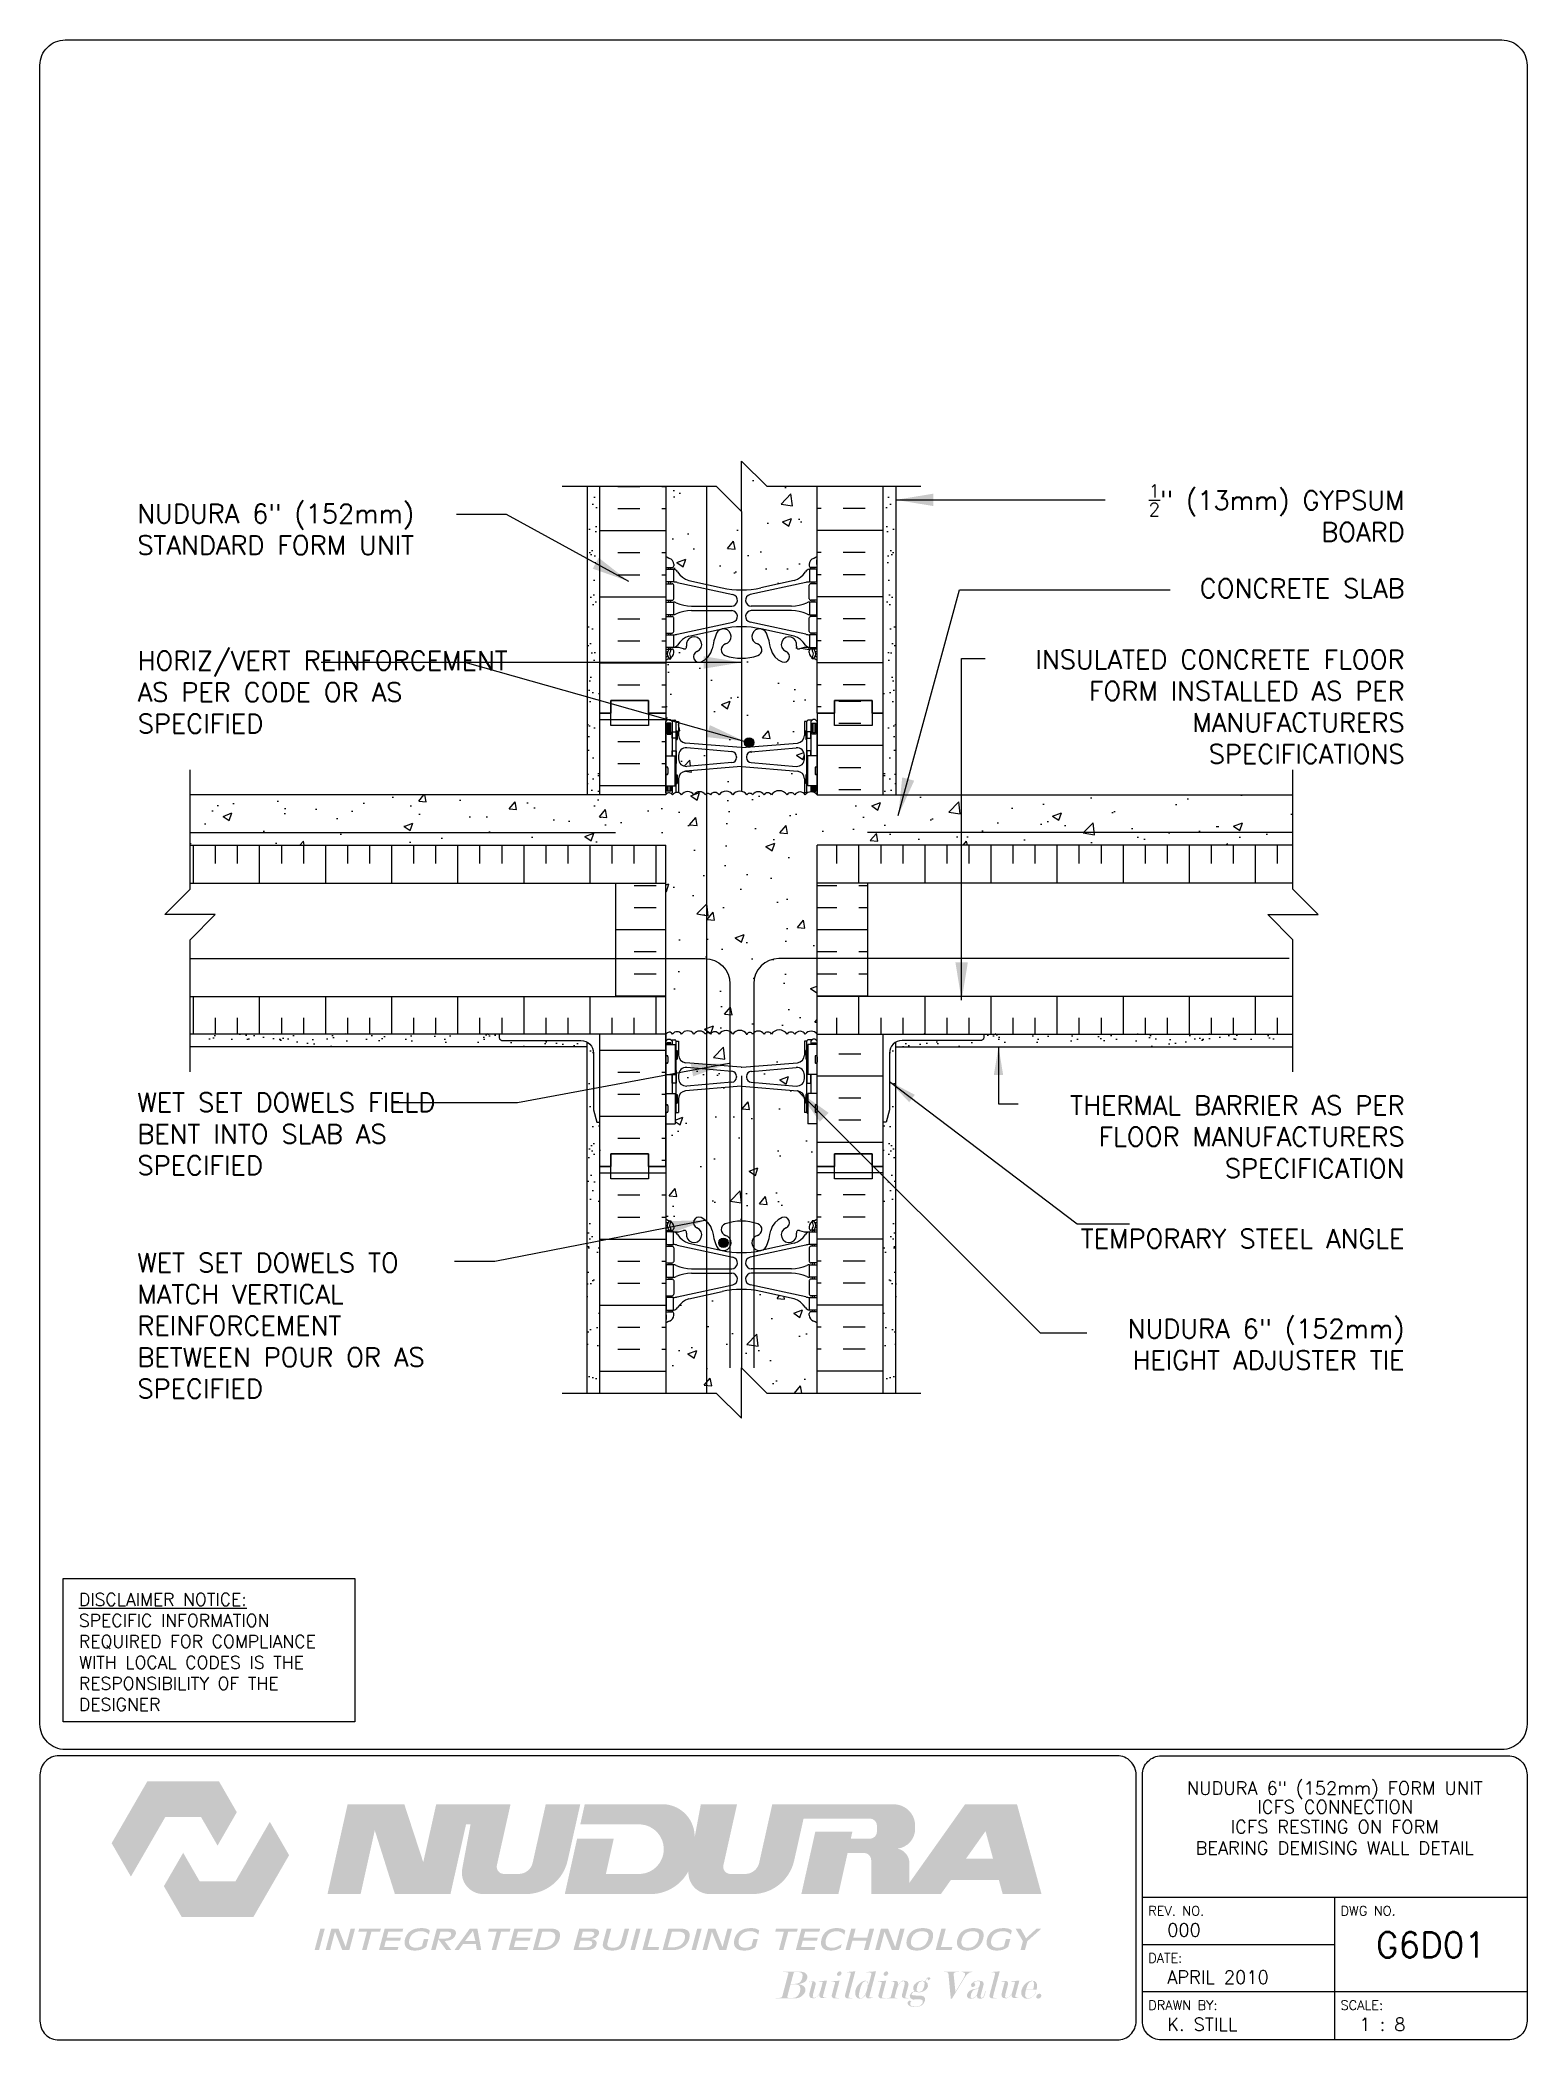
# Paper-space layout 'G6D01' of a CAD drawing. Header units: inches. Extents: x 0.42 to 7.8, y 0.49 to 10.41.
# The model-space entities are those that its viewports show. They can reach past a viewport. Long polylines and large blocks are cut down to what shows.
import ezdxf
from ezdxf.enums import TextEntityAlignment as Align

# ---------------------------------------------------------------- set-up
doc = ezdxf.new("R2010")
doc.units = ezdxf.units.IN
doc.header["$LTSCALE"] = 0.5
doc.header["$MEASUREMENT"] = 0
doc.linetypes.add('DASHED2', pattern=[0.375, 0.25, -0.125])
for name, color, linetype in [('HATCH', 12, 'Continuous'), ('line25', 2, 'Continuous'), ('LINE3', 3, 'Continuous'), ('LINE50', 5, 'Continuous'), ('LINE9', 9, 'Continuous'), ('LOGO', 7, 'Continuous'), ('TBK_LINE65', 3, 'Continuous'), ('TBK_TEXT', 4, 'Continuous'), ('TEXT', 4, 'Continuous'), ('Web_Edge', 9, 'Continuous')]:
    doc.layers.add(name, color=color, linetype=linetype)
doc.styles.add('DIM', font='romans.shx', dxfattribs={"width": 0.7})
doc.styles.add('ROMANS', font='romans.shx', dxfattribs={"height": 0.75})
doc.styles.get("Standard").update_dxf_attribs({"font": 'romans.shx', "height": 0.75})
doc.linetypes.add('STEEL', pattern='A,0.5,-0.2,["X",Standard,S=0.1,R=0,X=-0.1,Y=-0.05],-0.1', length=0.8)
doc.dimstyles.new('ext_12', dxfattribs={"dimscale": 12, "dimtxt": 0.09375, "dimasz": 0.09375, "dimexe": 0.09375, "dimexo": 0.0625, "dimgap": 0.0625, "dimtad": 1, "dimdec": 1, "dimzin": 2, "dimdsep": 46, "dimlunit": 4, "dimtxsty": 'DIM', "dimcen": 0.09, "dimdle": 0.09375, "dimclrt": 4, "dimadec": 0, "dimazin": 0, "dimtfac": 1, "dimtdec": 1, "dimtmove": 2, "dimatfit": 3, "dimfxl": 1, "dimfrac": 2, "dimtolj": 1, "dimtzin": 0, "dimarcsym": 0})
doc.dimstyles.new('ext_8', dxfattribs={"dimscale": 8, "dimtxt": 0.09375, "dimasz": 0.09375, "dimexe": 0.09375, "dimexo": 0.0625, "dimgap": 0.0625, "dimtad": 1, "dimdec": 1, "dimzin": 3, "dimdsep": 46, "dimlunit": 4, "dimtxsty": 'DIM', "dimcen": 0.09, "dimdle": 0.09375, "dimclrt": 4, "dimadec": 0, "dimazin": 0, "dimtfac": 1, "dimtdec": 1, "dimtmove": 2, "dimatfit": 3, "dimfxl": 1, "dimfrac": 2, "dimtolj": 1, "dimtzin": 0, "dimarcsym": 0})
pattern_1 = [(37.5, (4.52925, -10.23346), (-0.0314967, 0.963412), [0, -0.76, 0, -0.85, 0, -0.8125]), (7.5, (4.5293, -10.2335), (0.8848884, 1.411073), [0, -0.41, 0, -0.685, 0, -0.2625]), (327.5, (3.91425, -10.2335), (1.557071, 0.0028295), [0, -0.25, 0, -0.9, 0, -1.175]), (317.5, (3.9143, -10.2335), (1.503063, 0.438838), [0, -0.125, 0, -0.59, 0, -0.675])]
pattern_2 = [(142.5, (388.7947, -10.23346), (0.0314967, 0.963412), [0, -0.76, 0, -0.85, 0, -0.8125]), (172.5, (388.7947, -10.2335), (-0.8848884, 1.411073), [0, -0.41, 0, -0.685, 0, -0.2625]), (212.5, (389.4097, -10.2335), (-1.557071, 0.0028295), [0, -0.25, 0, -0.9, 0, -1.175]), (222.5, (389.4097, -10.2335), (-1.503063, 0.438838), [0, -0.125, 0, -0.59, 0, -0.675])]

psp = doc.layouts.new('G6D01')

# ---------------------------------------------------------------- texts
at = {"layer": 'TBK_TEXT', "color": 7, "style": 'ROMANS'}
for s, p in [('REV. NO.', (5.9215, 1.107)), ('DWG NO.', (6.876, 1.107)), ('DATE:', (5.9215, 0.8726)), ('DRAWN BY:', (5.9215, 0.6382)), ('SCALE:', (6.876, 0.6382))]:
    psp.add_text(s, height=0.04688, dxfattribs=at).set_placement(p)
at = {"layer": 'TEXT', "insert": (0.6134, 2.7065), "char_height": 0.0625, "width": 1.41371, "attachment_point": 1, "style": 'ROMANS'}
psp.add_mtext('{\\Fromans.shx|c1;\\LDISCLAIMER NOTICE:\\l\\PSPECIFIC INFORMATION REQUIRED FOR COMPLIANCE WITH LOCAL CODES IS THE RESPONSIBILITY OF THE DESIGNER}', dxfattribs=at)

msp = doc.modelspace()

# ---------------------------------------------------------------- texts
at = {"layer": 'TEXT', "char_height": 0.75, "style": 'ROMANS'}
for s, insert, width, attachment_point in [('NUDURA 6" (152mm) STANDARD FORM UNIT', (172.667, 142.716), 13.9131, 4), ('\\A1; {\\H0.7x;\\S1/2;}" (13mm) GYPSUM BOARD', (222.989, 143.371), 12.17415, 6), ('\\A1;CONCRETE SLAB', (222.989, 140.379), 12.17415, 6), ('HORIZ/VERT REINFORCEMENT AS PER CODE OR AS SPECIFIED', (172.683, 136.254), 16.22436, 4), ('INSULATED CONCRETE FLOOR FORM INSTALLED AS PER MANUFACTURERS SPECIFICATIONS', (222.989, 135.674), 17.62644, 6), ('WET SET DOWELS FIELD BENT INTO SLAB AS SPECIFIED', (172.669, 118.715), 13.18701, 4), ('THERMAL BARRIER AS PER FLOOR MANUFACTURERS SPECIFICATION', (222.989, 118.602), 17.24655, 6), ('TEMPORARY STEEL ANGLE', (222.989, 114.554), 14.14028, 6), ('WET SET DOWELS TO MATCH VERTICAL REINFORCEMENT BETWEEN POUR OR AS SPECIFIED', (172.669, 111.102), 13.18701, 4), ('NUDURA 6" (152mm) HEIGHT ADJUSTER TIE', (222.989, 110.358), 13.73552, 6)]:
    msp.add_mtext(s, dxfattribs=dict(at, insert=insert, width=width, attachment_point=attachment_point))

# ---------------------------------------------------------------- blocks, each defined once
blk = doc.blocks.new('TITLEBLOCK-Tag')
at = {"style": 'ROMANS'}
for tag, height, p in [('TITLE_LINE_1', 0.065, (0.927, -0.1328)), ('TITLE_LINE_2', 0.065, (0.9294, -0.2258)), ('CENTRE-LINE-3', 0.065, (0.927, -0.3246)), ('TITLE_LINE_4', 0.065, (0.927, -0.4299)), ('TITLE_LINE_5', 0.065, (0.927, -0.526)), ('DWG', 0.125, (1.4043, -0.9102))]:
    blk.add_attdef(tag, text='', height=height, dxfattribs=at).set_placement(p, align=Align.MIDDLE_CENTER)
for tag, p in [('LATEST_REVISION', (0.0954, -0.8366)), ('REVISION_DATE', (0.0954, -1.071)), ('DRAWN_BY', (0.0954, -1.3053)), ('SCALE', (1.0499, -1.3053))]:
    blk.add_attdef(tag, text='', height=0.065, dxfattribs=at).set_placement(p, align=Align.MIDDLE_LEFT)

# ---------------------------------------------------------------- hatches: boundary and pattern name
at = {"layer": 'HATCH'}
h = msp.add_hatch(dxfattribs=at)
h.set_pattern_fill('AR-CONC', color=256, scale=0.5)
h.set_pattern_definition([(50, (0, 0), (3.5863, -0.31376), [0.375, -4.125]), (355, (0, 0), (-0.693757, 3.76096), [0.3, -3.3]), (100.4514, (0.299, -0.026), (2.892544, 3.4472), [0.3187, -3.50571]), (46.1842, (0, 1), (5.33621, -0.8276), [0.5625, -6.1875]), (96.6356, (0.4447, 0.931), (4.67331, 4.87059), [0.47805, -5.25857]), (351.1842, (0, 1), (4.67331, 4.87059), [0.45, -4.95]), (21, (0.5, 0.75), (2.984535, -2.013094), [0.375, -4.125]), (326, (0.5, 0.75), (1.216577, 3.62575), [0.3, -3.3]), (71.4514, (0.7487, 0.5822), (4.20111, 1.612656), [0.3187, -3.50571]), (37.5, (0, 0), (0.060799, 1.664469), [0, -3.26, 0, -3.35, 0, -3.3125]), (7.5, (0, 0), (1.315348, 1.972059), [0, -1.91, 0, -3.185, 0, -1.2625]), (327.5, (-1.115, 0), (2.669112, -0.1127744), [0, -1.25, 0, -3.9, 0, -5.175]), (317.5, (-1.615, 0), (2.91593, 0.500525), [0, -1.625, 0, -2.59, 0, -3.675])])
h.paths.add_polyline_path([(199.662, 111.208, 0.082415), (199.519, 111.287, -0.317837), (199.352, 111.523), (199.352, 111.59, -0.414214), (199.414, 111.653), (199.462, 111.653), (199.462, 111.723), (199.357, 111.723, -0.188973), (199.201, 111.817, 0.196323), (198.752, 112.164), (197.43, 112.454, 0.057795), (196.662, 112.543, 0.057795), (195.894, 112.454), (194.572, 112.164, 0.196323), (194.123, 111.817, -0.188973), (193.967, 111.723), (193.862, 111.723), (193.862, 111.653), (193.909, 111.653, -0.414214), (193.972, 111.59), (193.972, 111.523, -0.317837), (193.805, 111.287, 0.082415), (193.662, 111.208), (193.662, 108.426), (195.662, 108.426), (196.662, 107.426), (196.662, 109.426), (197.662, 108.426), (199.662, 108.426)])
h.paths.add_polyline_path([(199.662, 117.426), (199.662, 119.121), (199.297, 119.121), (199.297, 119.516, -0.327813), (199.262, 119.563), (199.162, 119.563), (199.162, 120.124, 0.390098), (198.887, 120.423), (196.679, 120.607, 0.04154), (196.645, 120.607), (194.437, 120.423, 0.390098), (194.162, 120.124), (194.162, 119.563), (194.062, 119.563, -0.327813), (194.027, 119.516), (194.027, 119.121), (193.662, 119.121), (193.662, 117.426), (193.662, 115.337, 0.064398), (193.772, 115.271), (193.862, 115.271), (193.862, 115.23, -0.249069), (193.972, 115.023), (193.972, 114.955, -0.414214), (193.909, 114.893), (193.862, 114.893), (193.862, 114.823), (193.967, 114.823, 0.10046), (194.361, 114.88, -0.601435), (194.48, 114.775, 2.182095), (194.89, 114.988, -1), (195.054, 115.396, -0.24438), (195.502, 114.875, 0.053157), (195.668, 114.261, 0.223253), (195.868, 114.097), (195.888, 114.092, 0.955472), (196.026, 114.686, -0.735593), (196.013, 115.144, -0.082755), (196.662, 115.252, -0.082755), (197.311, 115.144, -0.735593), (197.298, 114.686, 0.955472), (197.436, 114.092), (197.456, 114.097, 0.223253), (197.656, 114.261, 0.053157), (197.822, 114.875, -0.24438), (198.27, 115.396, -1), (198.434, 114.988, 2.182095), (198.844, 114.775, -0.601435), (198.963, 114.88, 0.10046), (199.357, 114.823), (199.462, 114.823), (199.462, 114.893), (199.414, 114.893, -0.414214), (199.352, 114.955), (199.352, 115.023, -0.249069), (199.462, 115.23), (199.462, 115.271), (199.552, 115.271, 0.064398), (199.662, 115.337)])
h.paths.add_polyline_path([(199.162, 122.403), (199.262, 122.403, -0.414214), (199.312, 122.453), (199.462, 122.453), (199.492, 122.483), (199.582, 122.483), (199.662, 122.403), (199.662, 122.676, 0.498459), (199.196, 122.681, 0.520567), (198.776, 122.681, 0.520567), (198.47, 122.681, 0.520567), (197.849, 122.681, 0.520567), (197.558, 122.681, 0.520567), (197.103, 122.681, 0.520567), (196.875, 122.681, 0.520567), (196.32, 122.681, 0.520567), (195.774, 122.681, 0.520567), (195.428, 122.681, 0.520567), (195.228, 122.681, 0.520567), (194.773, 122.681, 0.520567), (194.282, 122.681, 0.520567), (193.927, 122.681, 0.566126), (193.662, 122.676), (193.662, 122.403), (193.742, 122.483), (193.832, 122.483), (193.862, 122.453), (194.012, 122.453, -0.414214), (194.062, 122.403), (194.162, 122.403), (194.162, 121.842, 0.390098), (194.437, 121.543), (196.645, 121.36, 0.04154), (196.679, 121.36), (198.887, 121.543, 0.390098), (199.162, 121.842)])
h.paths.add_polyline_path([(199.662, 124.176), (199.662, 128.676), (199.662, 130.176), (218.558, 130.176), (218.558, 132.176), (199.662, 132.176), (199.662, 132.181, 0.48966), (199.196, 132.181, 0.520567), (198.776, 132.181, 0.520567), (198.47, 132.181, 0.520567), (197.849, 132.181, 0.520567), (197.558, 132.181, 0.520567), (197.103, 132.181, 0.520567), (196.875, 132.181, 0.520567), (196.32, 132.181, 0.520567), (195.774, 132.181, 0.520567), (195.428, 132.181, 0.520567), (195.228, 132.181, 0.520567), (194.773, 132.181, 0.520567), (194.282, 132.181, 0.520567), (193.927, 132.181, 0.50369), (193.662, 132.193), (193.662, 132.176), (174.766, 132.176), (174.766, 130.176), (193.662, 130.176), (193.662, 128.676), (193.662, 124.176), (193.662, 122.676, -0.566126), (193.927, 122.681, -0.520567), (194.282, 122.681, -0.520567), (194.773, 122.681, -0.520567), (195.228, 122.681, -0.520567), (195.428, 122.681, -0.520567), (195.774, 122.681, -0.520567), (196.32, 122.681, -0.520567), (196.875, 122.681, -0.520567), (197.103, 122.681, -0.520567), (197.558, 122.681, -0.520567), (197.849, 122.681, -0.520567), (198.47, 122.681, -0.520567), (198.776, 122.681, -0.520567), (199.196, 122.681, -0.498459), (199.662, 122.676)])
h.paths.add_polyline_path([(196.279, 121.2), (194.487, 121.349, 0.438748), (194.162, 121.05), (194.162, 120.916, 0.438748), (194.487, 120.617), (196.279, 120.766, 0.390098), (196.462, 120.966), (196.462, 121.001, 0.390098)])
h.paths.add_polyline_path([(199.162, 121.05, 0.438748), (198.837, 121.349), (197.045, 121.2, 0.390098), (196.862, 121.001), (196.862, 120.966, 0.390098), (197.045, 120.766), (198.837, 120.617, 0.438748), (199.162, 120.916)])
h.paths.add_polyline_path([(198.887, 133.114), (196.679, 133.298, 0.04154), (196.645, 133.298), (194.437, 133.114, 0.390098), (194.162, 132.815), (194.162, 132.265, -0.174031), (194.282, 132.181, -0.520567), (194.773, 132.181, -0.520567), (195.228, 132.181, -0.520567), (195.428, 132.181, -0.520567), (195.774, 132.181, -0.520567), (196.32, 132.181, -0.520567), (196.875, 132.181, -0.520567), (197.103, 132.181, -0.520567), (197.558, 132.181, -0.520567), (197.849, 132.181, -0.520567), (198.47, 132.181, -0.520567), (198.776, 132.181, -0.520567), (199.196, 132.181, -0.078736), (199.263, 132.244, -0.051575), (199.262, 132.254), (199.162, 132.254), (199.162, 132.815, 0.390098)])
h.paths.add_polyline_path([(199.162, 133.741, 0.438748), (198.837, 134.04), (197.045, 133.891, 0.390098), (196.862, 133.692), (196.862, 133.656, 0.390098), (197.045, 133.457), (198.837, 133.308, 0.438748), (199.162, 133.607)])
h.paths.add_polyline_path([(196.462, 133.656), (196.462, 133.692, 0.390098), (196.279, 133.891), (194.487, 134.04, 0.438748), (194.162, 133.741), (194.162, 133.607, 0.438748), (194.487, 133.308), (196.279, 133.457, 0.390098)])
h.paths.add_polyline_path([(199.662, 137.515, 0.064398), (199.552, 137.581), (199.462, 137.581), (199.462, 137.623, -0.249069), (199.352, 137.83), (199.352, 137.898, -0.414214), (199.414, 137.96), (199.462, 137.96), (199.462, 138.03), (199.357, 138.03, 0.10046), (198.963, 137.973, -0.601435), (198.844, 138.078, 2.182095), (198.434, 137.865, -1), (198.27, 137.456, -0.24438), (197.822, 137.977, 0.053157), (197.656, 138.591, 0.223253), (197.456, 138.756), (197.436, 138.76, 0.955472), (197.298, 138.167, -0.735593), (197.311, 137.709, -0.082755), (196.662, 137.601, -0.082755), (196.013, 137.709, -0.735593), (196.026, 138.167, 0.955472), (195.888, 138.76), (195.868, 138.756, 0.223253), (195.668, 138.591, 0.053157), (195.502, 137.977, -0.24438), (195.054, 137.456, -1), (194.89, 137.865, 2.182095), (194.48, 138.078, -0.601435), (194.361, 137.973, 0.10046), (193.967, 138.03), (193.862, 138.03), (193.862, 137.96), (193.909, 137.96, -0.414214), (193.972, 137.898), (193.972, 137.83, -0.249069), (193.862, 137.623), (193.862, 137.581), (193.772, 137.581, 0.064398), (193.662, 137.515), (193.662, 135.426), (193.662, 135.094), (193.742, 135.174), (193.832, 135.174), (193.862, 135.144), (194.012, 135.144, -0.414214), (194.062, 135.094), (194.162, 135.094), (194.162, 134.533, 0.390098), (194.437, 134.234), (196.645, 134.05, 0.04154), (196.679, 134.05), (198.887, 134.234, 0.390098), (199.162, 134.533), (199.162, 135.094), (199.262, 135.094, -0.414214), (199.312, 135.144), (199.462, 135.144), (199.492, 135.174), (199.582, 135.174), (199.662, 135.094), (199.662, 135.426)])
h.paths.add_polyline_path([(199.352, 141.263), (199.352, 141.33, -0.317837), (199.519, 141.566, 0.082415), (199.662, 141.645), (199.662, 144.426), (197.662, 144.426), (196.662, 145.426), (196.662, 143.426), (195.662, 144.426), (193.662, 144.426), (193.662, 141.645, 0.082415), (193.805, 141.566, -0.317837), (193.972, 141.33), (193.972, 141.263, -0.414214), (193.909, 141.2), (193.862, 141.2), (193.862, 141.13), (193.967, 141.13, -0.188973), (194.123, 141.035, 0.196323), (194.572, 140.689), (195.894, 140.399, 0.057795), (196.662, 140.309, 0.057795), (197.43, 140.399), (198.752, 140.689, 0.196323), (199.201, 141.035, -0.188973), (199.357, 141.13), (199.462, 141.13), (199.462, 141.2), (199.414, 141.2, -0.414214)])
h = msp.add_hatch(dxfattribs=at)
h.set_pattern_fill('AR-SAND', color=256, scale=0.5, style=0)
h.set_pattern_definition(pattern_2)
h.paths.add_polyline_path([(191.037, 132.176), (190.537, 132.176), (190.537, 144.426), (191.037, 144.426), (191.037, 135.426)])
h = msp.add_hatch(dxfattribs=at)
h.set_pattern_fill('AR-SAND', color=256, scale=0.5, style=0)
h.set_pattern_definition(pattern_1)
h.paths.add_polyline_path([(202.287, 132.176), (202.787, 132.176), (202.787, 144.426), (202.287, 144.426), (202.287, 135.426)])
h = msp.add_hatch(dxfattribs=at)
h.set_pattern_fill('INSUL', color=256, scale=7, style=0)
h.set_pattern_definition([(0, (-2732.4996, -279.5832), (0, 2.625), []), (0, (-2732.4996, -278.7082), (0, 2.625), [0.875, -0.875]), (0, (-2732.4996, -277.8332), (0, 2.625), [0.875, -0.875])])
h.paths.add_polyline_path([(193.662, 122.676), (191.037, 122.676), (191.037, 117.426), (191.474, 117.426), (191.474, 117.926), (192.974, 117.926), (192.974, 117.426), (193.662, 117.426)])
h.paths.add_polyline_path([(191.037, 132.176), (193.662, 132.176), (193.662, 135.426), (192.974, 135.426), (192.974, 135.926), (191.474, 135.926), (191.474, 135.426), (191.037, 135.426)])
h = msp.add_hatch(dxfattribs=at)
h.set_pattern_fill('INSUL', color=256, scale=7, style=0)
h.set_pattern_definition([(0, (4.5293, -10.2335), (0, 2.625), []), (0, (4.5293, -9.3585), (0, 2.625), [0.875, -0.875]), (0, (4.5293, -8.4835), (0, 2.625), [0.875, -0.875])])
h.paths.add_polyline_path([(202.287, 135.426), (201.849, 135.426), (201.849, 135.926), (200.349, 135.926), (200.349, 135.426), (199.662, 135.426), (199.662, 132.176), (202.287, 132.176)])
h.paths.add_polyline_path([(202.287, 122.676), (199.662, 122.676), (199.662, 117.426), (200.349, 117.426), (200.349, 117.926), (201.849, 117.926), (201.849, 117.426), (202.287, 117.426)])
h = msp.add_hatch(dxfattribs=at)
h.set_pattern_fill('AR-CONC', color=256, scale=0.5, style=0)
h.set_pattern_definition([(50, (1.3649, -11.8154), (3.5863, -0.31376), [0.375, -4.125]), (355, (1.365, -11.8154), (-0.693757, 3.76096), [0.3, -3.3]), (100.4514, (1.6637, -11.8416), (2.892547, 3.4472), [0.3187, -3.50571]), (46.1842, (1.365, -10.8154), (5.336205, -0.827595), [0.5625, -6.1875]), (96.6356, (1.8095, -10.8844), (4.67331, 4.87059), [0.47805, -5.25856]), (351.1842, (1.365, -10.8154), (4.67331, 4.87059), [0.45, -4.95]), (21, (1.8649, -11.0654), (2.984535, -2.013094), [0.375, -4.125]), (326, (1.865, -11.0654), (1.216577, 3.62575), [0.3, -3.3]), (71.4514, (2.1136, -11.2332), (4.201113, 1.612652), [0.3187, -3.50571]), (37.5, (1.3649, -11.8154), (0.060799, 1.664469), [0, -3.26, 0, -3.35, 0, -3.3125]), (7.5, (1.3649, -11.8154), (1.315348, 1.972059), [0, -1.91, 0, -3.185, 0, -1.2625]), (327.5, (0.2499, -11.8154), (2.669112, -0.112774), [0, -1.25, 0, -3.9, 0, -5.175]), (317.5, (-0.2501, -11.8154), (2.91593, 0.500525), [0, -1.625, 0, -2.59, 0, -3.675])])
h.paths.add_polyline_path([(197.964, 133.381), (197.964, 133.967), (197.045, 133.891, 0.390098), (196.862, 133.692), (196.862, 133.656, 0.390098), (197.045, 133.457)])
h = msp.add_hatch(dxfattribs=at)
h.set_pattern_fill('INSUL', color=256, scale=7, angle=90, style=0)
h.set_pattern_definition([(90, (27.9002, -7.0497), (-2.625, 2e-16), []), (90, (27.0252, -7.0497), (-2.625, 2e-16), [0.875, -0.875]), (90, (26.1502, -7.0497), (-2.625, 2e-16), [0.875, -0.875])])
h.paths.add_polyline_path([(174.766, 130.176), (193.662, 130.176), (193.662, 128.676), (174.766, 128.676)])
h.paths.add_polyline_path([(174.766, 122.676), (174.766, 124.176), (193.662, 124.176), (193.662, 122.676)])
h = msp.add_hatch(dxfattribs=at)
h.set_pattern_fill('INSUL', color=256, scale=7, angle=90, style=0)
h.set_pattern_definition([(90, (1.825, -7.0497), (-2.625, 2e-16), []), (90, (0.95, -7.0497), (-2.625, 2e-16), [0.875, -0.875]), (90, (0.075, -7.0497), (-2.625, 2e-16), [0.875, -0.875])])
h.paths.add_polyline_path([(218.558, 130.176), (199.662, 130.176), (199.662, 128.676), (218.558, 128.676)])
h.paths.add_polyline_path([(218.558, 122.676), (218.558, 124.176), (199.662, 124.176), (199.662, 122.676)])
h = msp.add_hatch(dxfattribs=at)
h.set_pattern_fill('INSUL', color=256, scale=7)
h.set_pattern_definition([(0, (27.9002, -7.0497), (0, 2.625), []), (0, (27.9002, -6.1747), (0, 2.625), [0.875, -0.875]), (0, (27.9002, -5.2997), (0, 2.625), [0.875, -0.875])])
h.paths.add_polyline_path([(191.662, 125.676), (193.662, 125.676), (193.662, 124.176), (191.662, 124.176)])
h.paths.add_polyline_path([(191.662, 128.676), (193.662, 128.676), (193.662, 125.676), (191.662, 125.676)])
h = msp.add_hatch(dxfattribs=at)
h.set_pattern_fill('INSUL', color=256, scale=7)
h.set_pattern_definition([(0, (1.825, -7.0497), (0, 2.625), []), (0, (1.825, -6.1747), (0, 2.625), [0.875, -0.875]), (0, (1.825, -5.2997), (0, 2.625), [0.875, -0.875])])
h.paths.add_polyline_path([(201.662, 125.676), (199.662, 125.676), (199.662, 124.176), (201.662, 124.176)])
h.paths.add_polyline_path([(201.662, 128.676), (199.662, 128.676), (199.662, 125.676), (201.662, 125.676)])
h = msp.add_hatch(dxfattribs=at)
h.set_pattern_fill('AR-SAND', color=256, scale=0.5, style=0)
h.set_pattern_definition([(142.5, (391.9591, -11.81545), (0.0314967, 0.963412), [0, -0.76, 0, -0.85, 0, -0.8125]), (172.5, (391.9591, -11.8154), (-0.8848884, 1.411073), [0, -0.41, 0, -0.685, 0, -0.2625]), (212.5, (392.5741, -11.81545), (-1.557071, 0.0028295), [0, -0.25, 0, -0.9, 0, -1.175]), (222.5, (392.5741, -11.8154), (-1.503063, 0.438838), [0, -0.125, 0, -0.59, 0, -0.675])])
h.paths.add_polyline_path([(174.766, 122.676), (174.766, 122.176), (190.537, 122.176), (190.537, 122.359, 0.131652), (190.287, 122.426), (187.162, 122.426, -0.414214), (187.037, 122.551), (187.037, 122.676)])
h = msp.add_hatch(dxfattribs=at)
h.set_pattern_fill('AR-SAND', color=256, scale=0.5, style=0)
h.set_pattern_definition(pattern_2)
h.paths.add_polyline_path([(190.537, 122.359, -0.267949), (190.787, 121.926), (190.787, 119.676), (190.912, 119.176), (191.037, 119.176), (191.037, 117.426), (191.037, 108.426), (190.537, 108.426)])
h = msp.add_hatch(dxfattribs=at)
h.set_pattern_fill('AR-SAND', color=256, scale=0.5, style=0)
h.set_pattern_definition(pattern_1)
h.paths.add_polyline_path([(202.787, 122.359, 0.267949), (202.537, 121.926), (202.537, 119.676), (202.412, 119.176), (202.287, 119.176), (202.287, 117.426), (202.287, 108.426), (202.787, 108.426)])
h = msp.add_hatch(dxfattribs=at)
h.set_pattern_fill('AR-SAND', color=256, scale=0.5, style=0)
h.set_pattern_definition([(37.5, (1.36485, -11.81545), (-0.0314967, 0.963412), [0, -0.76, 0, -0.85, 0, -0.8125]), (7.5, (1.3649, -11.8154), (0.8848884, 1.411073), [0, -0.41, 0, -0.685, 0, -0.2625]), (327.5, (0.74985, -11.81545), (1.557071, 0.0028295), [0, -0.25, 0, -0.9, 0, -1.175]), (317.5, (0.7499, -11.8154), (1.503063, 0.438838), [0, -0.125, 0, -0.59, 0, -0.675])])
h.paths.add_polyline_path([(206.287, 122.676), (206.287, 122.551, -0.414214), (206.162, 122.426), (203.037, 122.426, 0.131652), (202.787, 122.359), (202.787, 122.176), (218.558, 122.176), (218.558, 122.676)])
at = {"layer": 'LINE3'}
for points in [[(197.151, 134.25, 1), (196.776, 134.25, 1)], [(196.131, 114.392, 1), (195.756, 114.392, 1)]]:
    msp.add_hatch(color=256, dxfattribs=at).paths.add_polyline_path(points)

# ---------------------------------------------------------------- linework, layer by layer
at = {"layer": 'HATCH'}
for p, q in [((191.75, 144.417), (192.625, 144.417)), ((193.5, 144.417), (193.662, 144.417)), ((199.824, 144.417), (199.662, 144.417)), ((201.574, 144.417), (200.699, 144.417)), ((191.75, 143.542), (192.625, 143.542)), ((193.5, 143.542), (193.662, 143.542)), ((199.824, 143.542), (199.662, 143.542)), ((201.574, 143.542), (200.699, 143.542)), ((191.037, 142.667), (193.662, 142.667)), ((202.287, 142.667), (199.662, 142.667)), ((191.75, 141.792), (192.625, 141.792)), ((193.5, 141.792), (193.662, 141.792)), ((199.824, 141.792), (199.662, 141.792)), ((201.574, 141.792), (200.699, 141.792)), ((191.75, 140.917), (192.625, 140.917)), ((193.5, 140.917), (193.662, 140.917)), ((199.824, 140.917), (199.662, 140.917)), ((201.574, 140.917), (200.699, 140.917)), ((191.037, 140.042), (193.662, 140.042)), ((202.287, 140.042), (199.662, 140.042)), ((191.75, 139.167), (192.625, 139.167)), ((193.5, 139.167), (193.662, 139.167)), ((199.824, 139.167), (199.662, 139.167)), ((201.574, 139.167), (200.699, 139.167)), ((191.75, 138.292), (192.625, 138.292)), ((193.5, 138.292), (193.662, 138.292)), ((199.824, 138.292), (199.662, 138.292)), ((201.574, 138.292), (200.699, 138.292)), ((191.037, 137.417), (193.662, 137.417)), ((202.287, 137.417), (199.662, 137.417)), ((191.75, 136.542), (192.625, 136.542)), ((193.5, 136.542), (193.662, 136.542)), ((199.824, 136.542), (199.662, 136.542)), ((201.574, 136.542), (200.699, 136.542)), ((193.5, 135.667), (193.662, 135.667)), ((199.824, 135.667), (199.662, 135.667)), ((174.766, 128.676), (193.662, 128.676)), ((218.558, 128.676), (199.662, 128.676)), ((174.766, 124.176), (193.662, 124.176)), ((218.558, 124.176), (199.662, 124.176)), ((178.103, 122.676), (178.077, 122.703)), ((180.932, 122.676), (180.905, 122.703)), ((186.588, 122.676), (186.562, 122.703)), ((203.907, 122.676), (203.933, 122.703)), ((206.736, 122.676), (206.762, 122.703)), ((212.392, 122.676), (212.419, 122.703)), ((215.221, 122.676), (215.247, 122.703)), ((191.037, 117.167), (193.662, 117.167)), ((202.287, 117.167), (199.662, 117.167)), ((191.75, 116.292), (192.625, 116.292)), ((193.5, 116.292), (193.662, 116.292)), ((199.824, 116.292), (199.662, 116.292)), ((201.574, 116.292), (200.699, 116.292)), ((191.75, 115.417), (192.625, 115.417)), ((193.5, 115.417), (193.662, 115.417)), ((199.824, 115.417), (199.662, 115.417)), ((201.574, 115.417), (200.699, 115.417)), ((191.037, 114.542), (193.662, 114.542)), ((202.287, 114.542), (199.662, 114.542)), ((191.75, 113.667), (192.625, 113.667)), ((193.5, 113.667), (193.662, 113.667)), ((199.824, 113.667), (199.662, 113.667)), ((201.574, 113.667), (200.699, 113.667)), ((191.75, 112.792), (192.625, 112.792)), ((193.5, 112.792), (193.662, 112.792)), ((199.824, 112.792), (199.662, 112.792)), ((201.574, 112.792), (200.699, 112.792)), ((191.037, 111.917), (193.662, 111.917)), ((202.287, 111.917), (199.662, 111.917)), ((191.75, 111.042), (192.625, 111.042)), ((193.5, 111.042), (193.662, 111.042)), ((199.824, 111.042), (199.662, 111.042)), ((201.574, 111.042), (200.699, 111.042)), ((191.75, 110.167), (192.625, 110.167)), ((193.5, 110.167), (193.662, 110.167)), ((199.824, 110.167), (199.662, 110.167)), ((201.574, 110.167), (200.699, 110.167)), ((191.037, 109.292), (193.662, 109.292)), ((202.287, 109.292), (199.662, 109.292))]:
    msp.add_line(p, q, dxfattribs=at)
for points in [[(199.662, 132.181, 0.48966), (199.196, 132.181, 0.520567), (198.776, 132.181, 0.520567), (198.47, 132.181, 0.520567), (197.849, 132.181, 0.520567), (197.558, 132.181, 0.520567), (197.103, 132.181, 0.520567), (196.875, 132.181, 0.520567), (196.32, 132.181, 0.520567), (195.774, 132.181, 0.520567), (195.428, 132.181, 0.520567), (195.228, 132.181, 0.520567), (194.773, 132.181, 0.520567), (194.282, 132.181, 0.520567), (193.927, 132.181, 0.50369), (193.662, 132.193)], [(199.662, 122.676, 0.498459), (199.196, 122.681, 0.520567), (198.776, 122.681, 0.520567), (198.47, 122.681, 0.520567), (197.849, 122.681, 0.520567), (197.558, 122.681, 0.520567), (197.103, 122.681, 0.520567), (196.875, 122.681, 0.520567), (196.32, 122.681, 0.520567), (195.774, 122.681, 0.520567), (195.428, 122.681, 0.520567), (195.228, 122.681, 0.520567), (194.773, 122.681, 0.520567), (194.282, 122.681, 0.520567), (193.927, 122.681, 0.566126), (193.662, 122.676)]]:
    msp.add_lwpolyline(points, format="xyb", dxfattribs=at)
at = {"layer": 'line25'}
for p, q in [((193.662, 144.426), (193.662, 135.426)), ((199.662, 135.426), (199.662, 144.426)), ((193.662, 135.426), (193.662, 132.176)), ((199.662, 135.426), (199.662, 132.176)), ((193.662, 133.731), (194.027, 133.731)), ((194.027, 132.531), (194.027, 133.731)), ((199.662, 133.731), (199.297, 133.731)), ((199.297, 132.531), (199.297, 133.731)), ((193.662, 132.176), (174.766, 132.176)), ((193.662, 132.531), (194.027, 132.531)), ((199.662, 132.531), (199.297, 132.531)), ((199.662, 132.176), (218.558, 132.176)), ((174.766, 130.176), (193.662, 130.176)), ((193.662, 128.676), (193.662, 130.176)), ((218.558, 130.176), (199.662, 130.176)), ((199.662, 128.676), (199.662, 130.176)), ((193.662, 122.676), (193.662, 124.176)), ((199.662, 122.676), (199.662, 124.176)), ((193.662, 122.676), (174.766, 122.676)), ((193.662, 122.676), (193.662, 117.426)), ((193.662, 117.426), (193.662, 122.676)), ((199.662, 117.426), (199.662, 122.676)), ((199.662, 122.676), (218.558, 122.676)), ((193.662, 122.271), (194.027, 122.271)), ((194.027, 122.271), (194.027, 121.071)), ((199.297, 122.271), (199.297, 121.071)), ((199.662, 122.271), (199.297, 122.271)), ((193.662, 121.071), (194.027, 121.071)), ((199.662, 121.071), (199.297, 121.071)), ((193.662, 120.321), (194.027, 120.321)), ((194.027, 120.321), (194.027, 119.121)), ((199.662, 120.321), (199.297, 120.321)), ((199.297, 120.321), (199.297, 119.121)), ((193.662, 119.121), (194.027, 119.121)), ((199.662, 119.121), (199.297, 119.121)), ((193.662, 117.426), (193.662, 108.426)), ((199.662, 108.426), (199.662, 117.426))]:
    msp.add_line(p, q, dxfattribs=at)
at = {"layer": 'LINE3'}
for p, q in [((195.272, 144.426), (195.272, 108.426)), ((196.662, 143.426), (196.662, 132.319)), ((196.661, 121.017), (196.661, 109.426))]:
    msp.add_line(p, q, dxfattribs=at)
at = {"layer": 'LINE3', "linetype": 'STEEL'}
for p, q in [((174.766, 130.676), (191.662, 130.676)), ((218.558, 130.676), (201.662, 130.676))]:
    msp.add_line(p, q, dxfattribs=at)
at = {"layer": 'LINE3'}
for points in [[(174.766, 125.676), (195.204, 125.676, -0.414214), (196.204, 124.676), (196.204, 109.427)], [(218.411, 125.676), (198.147, 125.676, 0.414214), (197.147, 124.676), (197.147, 109.427)]]:
    msp.add_lwpolyline(points, format="xyb", dxfattribs=at)
for centre in [(196.964, 134.25), (195.944, 114.392)]:
    msp.add_circle(centre, 0.188, dxfattribs=at)
at = {"layer": 'LINE50'}
for p, q in [((191.037, 135.426), (191.037, 144.426)), ((202.287, 135.426), (202.287, 144.426)), ((191.037, 132.176), (191.037, 135.426)), ((202.287, 132.176), (202.287, 135.426)), ((191.037, 117.426), (191.037, 122.676)), ((202.287, 117.426), (202.287, 122.676)), ((191.037, 108.426), (191.037, 117.426)), ((202.287, 108.426), (202.287, 117.426))]:
    msp.add_line(p, q, dxfattribs=at)
for points in [[(191.037, 135.426), (191.474, 135.426), (191.474, 135.926), (192.974, 135.926), (192.974, 135.426), (193.662, 135.426)], [(193.662, 135.426), (192.974, 135.426), (192.974, 135.926), (191.474, 135.926), (191.474, 135.426), (191.037, 135.426)], [(202.287, 135.426), (201.849, 135.426), (201.849, 135.926), (200.349, 135.926), (200.349, 135.426), (199.662, 135.426)], [(199.662, 135.426), (200.349, 135.426), (200.349, 135.926), (201.849, 135.926), (201.849, 135.426), (202.287, 135.426)], [(193.662, 117.426), (192.974, 117.426), (192.974, 117.926), (191.474, 117.926), (191.474, 117.426), (191.037, 117.426)], [(191.037, 117.426), (191.474, 117.426), (191.474, 117.926), (192.974, 117.926), (192.974, 117.426), (193.662, 117.426)], [(199.662, 117.426), (200.349, 117.426), (200.349, 117.926), (201.849, 117.926), (201.849, 117.426), (202.287, 117.426)], [(202.287, 117.426), (201.849, 117.426), (201.849, 117.926), (200.349, 117.926), (200.349, 117.426), (199.662, 117.426)]]:
    msp.add_lwpolyline(points, dxfattribs=at)
at = {"layer": 'LINE9'}
for p, q in [((190.537, 144.426), (190.537, 132.176)), ((202.787, 144.426), (202.787, 132.176)), ((193.662, 135.094), (193.742, 135.174)), ((193.662, 132.254), (193.662, 135.094)), ((193.742, 135.174), (193.832, 135.174)), ((193.912, 135.094), (193.832, 135.174)), ((193.862, 135.144), (194.012, 135.144)), ((193.912, 135.144), (194.012, 135.144)), ((193.912, 135.094), (193.912, 133.731)), ((194.062, 135.094), (194.162, 135.094)), ((194.062, 132.269), (194.062, 135.094)), ((194.062, 135.074), (194.062, 135.074)), ((194.162, 135.094), (194.162, 134.533)), ((199.162, 135.094), (199.162, 134.533)), ((199.262, 135.094), (199.162, 135.094)), ((199.262, 132.254), (199.262, 135.094)), ((199.262, 135.074), (199.262, 135.074)), ((199.412, 135.144), (199.312, 135.144)), ((199.462, 135.144), (199.312, 135.144)), ((199.412, 135.094), (199.492, 135.174)), ((199.412, 135.094), (199.412, 133.731)), ((199.582, 135.174), (199.492, 135.174)), ((199.662, 135.094), (199.582, 135.174)), ((199.662, 132.254), (199.662, 135.094)), ((194.062, 134.724), (194.112, 134.724)), ((194.062, 134.374), (194.112, 134.374)), ((194.112, 134.724), (194.112, 134.374)), ((196.645, 134.05), (194.437, 134.234)), ((196.679, 134.05), (198.887, 134.234)), ((199.262, 134.724), (199.212, 134.724)), ((199.212, 134.724), (199.212, 134.374)), ((199.262, 134.374), (199.212, 134.374)), ((194.162, 133.741), (194.162, 133.607)), ((196.279, 133.891), (194.487, 134.04)), ((196.279, 133.457), (194.487, 133.308)), ((196.462, 133.692), (196.462, 133.656)), ((196.862, 133.692), (196.862, 133.656)), ((197.045, 133.891), (198.837, 134.04)), ((197.045, 133.457), (198.837, 133.308)), ((199.162, 133.607), (199.162, 133.741)), ((193.662, 133.241), (193.662, 133.021)), ((193.662, 133.186), (193.662, 133.186)), ((193.662, 133.076), (193.662, 133.076)), ((193.702, 133.281), (193.702, 133.281)), ((193.702, 132.981), (193.702, 132.981)), ((193.742, 133.241), (193.742, 133.021)), ((194.062, 132.974), (194.112, 132.974)), ((194.062, 132.624), (194.112, 132.624)), ((194.112, 132.974), (194.112, 132.624)), ((194.162, 132.815), (194.162, 132.265)), ((196.645, 133.298), (194.437, 133.114)), ((196.679, 133.298), (198.887, 133.114)), ((199.162, 132.815), (199.162, 132.254)), ((199.212, 132.974), (199.212, 132.624)), ((199.262, 132.974), (199.212, 132.974)), ((199.262, 132.624), (199.212, 132.624)), ((199.582, 133.241), (199.582, 133.021)), ((199.582, 133.186), (199.582, 133.186)), ((199.582, 133.076), (199.582, 133.076)), ((199.622, 133.281), (199.622, 133.281)), ((199.622, 132.981), (199.622, 132.981)), ((199.662, 133.241), (199.662, 133.021)), ((193.662, 132.254), (193.693, 132.223)), ((193.912, 132.254), (193.883, 132.225)), ((193.908, 132.204), (193.946, 132.204)), ((193.912, 132.531), (193.912, 132.254)), ((193.912, 132.204), (193.946, 132.204)), ((199.262, 132.254), (199.162, 132.254)), ((199.412, 132.531), (199.412, 132.294)), ((199.662, 132.254), (199.627, 132.219)), ((191.662, 128.676), (191.662, 124.176)), ((193.662, 124.176), (193.662, 128.676)), ((199.662, 124.176), (199.662, 128.676)), ((201.662, 128.676), (201.662, 124.176)), ((190.537, 108.426), (190.537, 122.359)), ((193.662, 122.403), (193.742, 122.483)), ((193.742, 122.483), (193.832, 122.483)), ((193.912, 122.403), (193.832, 122.483)), ((193.862, 122.453), (194.012, 122.453)), ((193.912, 122.453), (194.012, 122.453)), ((193.912, 122.403), (193.912, 122.271)), ((194.062, 122.403), (194.162, 122.403)), ((194.062, 119.563), (194.062, 122.403)), ((194.062, 122.383), (194.062, 122.383)), ((194.162, 122.403), (194.162, 121.842)), ((199.162, 122.403), (199.162, 121.842)), ((199.262, 122.403), (199.162, 122.403)), ((199.262, 119.563), (199.262, 122.403)), ((199.262, 122.383), (199.262, 122.383)), ((199.412, 122.453), (199.312, 122.453)), ((199.462, 122.453), (199.312, 122.453)), ((199.412, 122.403), (199.492, 122.483)), ((199.412, 122.403), (199.412, 122.271)), ((199.582, 122.483), (199.492, 122.483)), ((199.662, 122.403), (199.582, 122.483)), ((202.787, 108.426), (202.787, 122.359)), ((190.537, 122.176), (174.766, 122.176)), ((193.662, 121.781), (193.662, 121.561)), ((193.662, 121.726), (193.662, 121.726)), ((193.662, 121.616), (193.662, 121.616)), ((193.702, 121.821), (193.702, 121.821)), ((193.702, 121.521), (193.702, 121.521)), ((193.742, 121.781), (193.742, 121.561)), ((194.062, 122.033), (194.112, 122.033)), ((194.062, 121.683), (194.112, 121.683)), ((194.112, 122.033), (194.112, 121.683)), ((196.645, 121.36), (194.437, 121.543)), ((196.679, 121.36), (198.887, 121.543)), ((199.262, 122.033), (199.212, 122.033)), ((199.212, 122.033), (199.212, 121.683)), ((199.262, 121.683), (199.212, 121.683)), ((199.582, 121.781), (199.582, 121.561)), ((199.582, 121.726), (199.582, 121.726)), ((199.582, 121.616), (199.582, 121.616)), ((199.622, 121.821), (199.622, 121.821)), ((199.622, 121.521), (199.622, 121.521)), ((199.662, 121.781), (199.662, 121.561)), ((202.787, 122.176), (218.558, 122.176)), ((193.912, 121.071), (193.912, 120.321)), ((194.162, 121.05), (194.162, 120.916)), ((196.279, 121.2), (194.487, 121.349)), ((196.279, 120.766), (194.487, 120.617)), ((196.462, 121.001), (196.462, 120.966)), ((196.862, 121.001), (196.862, 120.966)), ((197.045, 121.2), (198.837, 121.349)), ((197.045, 120.766), (198.837, 120.617)), ((199.162, 120.916), (199.162, 121.05)), ((199.412, 121.071), (199.412, 120.321)), ((194.062, 120.283), (194.112, 120.283)), ((194.062, 119.933), (194.112, 119.933)), ((194.112, 120.283), (194.112, 119.933)), ((194.162, 120.124), (194.162, 119.563)), ((196.645, 120.607), (194.437, 120.423)), ((196.679, 120.607), (198.887, 120.423)), ((199.162, 120.124), (199.162, 119.563)), ((199.212, 120.283), (199.212, 119.933)), ((199.262, 120.283), (199.212, 120.283)), ((199.262, 119.933), (199.212, 119.933)), ((193.662, 119.831), (193.662, 119.611)), ((193.662, 119.776), (193.662, 119.776)), ((193.662, 119.666), (193.662, 119.666)), ((193.702, 119.871), (193.702, 119.871)), ((193.702, 119.571), (193.702, 119.571)), ((193.742, 119.831), (193.742, 119.611)), ((194.062, 119.563), (194.162, 119.563)), ((199.262, 119.563), (199.162, 119.563)), ((199.582, 119.831), (199.582, 119.611)), ((199.582, 119.776), (199.582, 119.776)), ((199.582, 119.666), (199.582, 119.666)), ((199.622, 119.871), (199.622, 119.871)), ((199.622, 119.571), (199.622, 119.571)), ((199.662, 119.831), (199.662, 119.611))]:
    msp.add_line(p, q, dxfattribs=at)
for points in [[(189.537, 144.426), (195.662, 144.426), (196.662, 143.426), (196.662, 145.426), (197.662, 144.426), (203.787, 144.426)], [(193.912, 133.731), (193.912, 133.924), (194.062, 133.924), (194.062, 133.424), (194.027, 133.424)], [(199.412, 133.731), (199.412, 133.924), (199.262, 133.924), (199.262, 133.424), (199.297, 133.424)], [(174.766, 121.176), (174.766, 126.426), (175.766, 127.426), (173.766, 127.426), (174.766, 128.426), (174.766, 133.176)], [(194.027, 132.674), (194.062, 132.674), (194.062, 132.924), (194.027, 132.924)], [(199.297, 132.674), (199.262, 132.674), (199.262, 132.924), (199.297, 132.924)], [(218.558, 121.176), (218.558, 126.426), (217.558, 127.426), (219.558, 127.426), (218.558, 128.426), (218.558, 133.176)], [(193.862, 132.531), (193.862, 132.324), (193.712, 132.324), (193.712, 132.531)], [(193.822, 132.531), (193.822, 132.324), (193.752, 132.324), (193.752, 132.531)], [(199.462, 132.531), (199.462, 132.324), (199.612, 132.324), (199.612, 132.531)], [(199.502, 132.531), (199.502, 132.324), (199.572, 132.324), (199.572, 132.531)], [(193.862, 122.271), (193.862, 122.333), (193.712, 122.333), (193.712, 122.271)], [(193.822, 122.271), (193.822, 122.333), (193.752, 122.333), (193.752, 122.271)], [(199.462, 122.271), (199.462, 122.333), (199.612, 122.333), (199.612, 122.271)], [(199.502, 122.271), (199.502, 122.333), (199.572, 122.333), (199.572, 122.271)], [(194.027, 121.983), (194.062, 121.983), (194.062, 121.733), (194.027, 121.733)], [(199.297, 121.983), (199.262, 121.983), (199.262, 121.733), (199.297, 121.733)], [(194.027, 121.233), (194.062, 121.233), (194.062, 120.733), (193.912, 120.733), (193.912, 121.071)], [(199.297, 121.233), (199.262, 121.233), (199.262, 120.733), (199.412, 120.733), (199.412, 121.071)], [(194.027, 119.983), (194.062, 119.983), (194.062, 120.233), (194.027, 120.233)], [(199.297, 119.983), (199.262, 119.983), (199.262, 120.233), (199.297, 120.233)], [(189.537, 108.426), (195.662, 108.426), (196.662, 107.426), (196.662, 109.426), (197.662, 108.426), (203.787, 108.426)]]:
    msp.add_lwpolyline(points, dxfattribs=at)
at = {"layer": 'LINE9', "linetype": 'DASHED2', "ltscale": 0.15}
for points in [[(192.974, 135.426), (192.974, 135.426), (192.974, 134.926), (191.474, 134.926), (191.474, 135.426), (191.474, 135.426)], [(201.849, 135.426), (201.849, 135.426), (201.849, 134.926), (200.349, 134.926), (200.349, 135.426), (200.349, 135.426)], [(192.974, 117.426), (192.974, 117.426), (192.974, 116.926), (191.474, 116.926), (191.474, 117.426), (191.474, 117.426)], [(201.849, 117.426), (201.849, 117.426), (201.849, 116.926), (200.349, 116.926), (200.349, 117.426), (200.349, 117.426)]]:
    msp.add_lwpolyline(points, dxfattribs=at)
at = {"layer": 'LINE9'}
for points in [[(193.712, 134.584), (193.862, 134.584), (193.862, 135.024), (193.712, 135.024)], [(193.752, 134.644), (193.822, 134.644), (193.822, 135.024), (193.752, 135.024)], [(199.612, 134.584), (199.462, 134.584), (199.462, 135.024), (199.612, 135.024)], [(199.572, 134.644), (199.502, 134.644), (199.502, 135.024), (199.572, 135.024)], [(194.062, 134.424), (193.912, 134.424), (193.912, 134.674), (194.062, 134.674)], [(199.262, 134.424), (199.412, 134.424), (199.412, 134.674), (199.262, 134.674)]]:
    msp.add_lwpolyline(points, close=True, dxfattribs=at)
for points in [[(191.037, 119.176), (191.037, 122.676), (187.037, 122.676), (187.037, 122.551, 0.414214), (187.162, 122.426), (190.287, 122.426, -0.414214), (190.787, 121.926), (190.787, 119.676), (190.912, 119.176)], [(202.287, 119.176), (202.287, 122.676), (206.287, 122.676), (206.287, 122.551, -0.414214), (206.162, 122.426), (203.037, 122.426, 0.414214), (202.537, 121.926), (202.537, 119.676), (202.412, 119.176)]]:
    msp.add_lwpolyline(points, format="xyb", close=True, dxfattribs=at)
for centre, radius, start, end in [((194.012, 135.094), 0.05, 0, 90), ((199.312, 135.094), 0.05, 90, 180), ((194.462, 134.533), 0.3, 180, 265.24257), ((198.862, 134.533), 0.3, 274.75743, 0), ((194.462, 133.741), 0.3, 85.24257, 180), ((194.462, 133.607), 0.3, 180, 274.75743), ((196.262, 133.692), 0.2, 0, 85.24257), ((196.262, 133.656), 0.2, 274.75743, 0), ((196.662, 134.25), 0.2, 265.24257, 274.75743), ((197.062, 133.692), 0.2, 94.75743, 180), ((197.062, 133.656), 0.2, 180, 265.24257), ((198.862, 133.741), 0.3, 0, 94.75743), ((198.862, 133.607), 0.3, 265.24257, 0), ((193.702, 133.241), 0.04, 90, 180), ((193.702, 133.021), 0.04, 180, 270), ((193.702, 133.241), 0.04, 0, 90), ((193.702, 133.021), 0.04, 270, 0), ((194.462, 132.815), 0.3, 94.75743, 180), ((196.662, 133.098), 0.2, 85.24257, 94.75743), ((198.862, 132.815), 0.3, 0, 85.24257), ((199.622, 133.241), 0.04, 90, 180), ((199.622, 133.021), 0.04, 180, 270), ((199.622, 133.241), 0.04, 0, 90), ((199.622, 133.021), 0.04, 270, 0), ((199.312, 132.254), 0.05, 180, 188.071), ((194.012, 122.403), 0.05, 0, 90), ((199.312, 122.403), 0.05, 90, 180), ((193.702, 121.781), 0.04, 90, 180), ((193.702, 121.561), 0.04, 180, 270), ((193.702, 121.781), 0.04, 0, 90), ((193.702, 121.561), 0.04, 270, 0), ((194.462, 121.842), 0.3, 180, 265.24257), ((198.862, 121.842), 0.3, 274.75743, 0), ((199.622, 121.781), 0.04, 90, 180), ((199.622, 121.561), 0.04, 180, 270), ((199.622, 121.781), 0.04, 0, 90), ((199.622, 121.561), 0.04, 270, 0), ((194.462, 121.05), 0.3, 85.24257, 180), ((194.462, 120.916), 0.3, 180, 274.75743), ((196.262, 121.001), 0.2, 0, 85.24257), ((196.262, 120.966), 0.2, 274.75743, 0), ((196.662, 121.559), 0.2, 265.24257, 274.75743), ((197.062, 121.001), 0.2, 94.75743, 180), ((197.062, 120.966), 0.2, 180, 265.24257), ((198.862, 121.05), 0.3, 0, 94.75743), ((198.862, 120.916), 0.3, 265.24257, 0), ((194.462, 120.124), 0.3, 94.75743, 180), ((196.662, 120.408), 0.2, 85.24257, 94.75743), ((198.862, 120.124), 0.3, 0, 85.24257), ((193.702, 119.831), 0.04, 90, 180), ((193.702, 119.611), 0.04, 180, 270), ((193.702, 119.831), 0.04, 0, 90), ((193.702, 119.611), 0.04, 270, 0), ((194.012, 119.563), 0.05, 287.40071, 0), ((199.312, 119.563), 0.05, 180, 252.59933), ((199.622, 119.831), 0.04, 90, 180), ((199.622, 119.611), 0.04, 180, 270), ((199.622, 119.831), 0.04, 0, 90), ((199.622, 119.611), 0.04, 270, 0)]:
    msp.add_arc(centre, radius, start, end, dxfattribs=at)
at = {"layer": 'Web_Edge'}
for p, q in [((193.672, 141.32), (193.672, 141.506)), ((199.652, 141.32), (199.652, 141.506)), ((193.662, 141.2), (193.909, 141.2)), ((193.662, 140.56), (193.909, 140.56)), ((193.772, 141.13), (193.772, 141.2)), ((193.772, 140.56), (193.772, 140.63)), ((193.862, 141.13), (193.862, 141.2)), ((193.862, 140.56), (193.862, 140.63)), ((193.972, 141.33), (193.972, 141.263)), ((194.111, 140.606), (196.322, 140.125)), ((194.572, 140.689), (195.894, 140.399)), ((199.213, 140.606), (197.002, 140.125)), ((198.752, 140.689), (197.43, 140.399)), ((199.352, 141.33), (199.352, 141.263)), ((199.662, 141.2), (199.414, 141.2)), ((199.662, 140.56), (199.414, 140.56)), ((199.462, 141.13), (199.462, 141.2)), ((199.462, 140.56), (199.462, 140.63)), ((199.552, 141.13), (199.552, 141.2)), ((199.552, 140.56), (199.552, 140.63)), ((193.662, 139.9), (193.909, 139.9)), ((193.772, 139.83), (193.772, 139.9)), ((193.862, 139.83), (193.862, 139.9)), ((193.972, 139.963), (193.972, 140.498)), ((199.352, 139.963), (199.352, 140.498)), ((199.662, 139.9), (199.414, 139.9)), ((199.462, 139.83), (199.462, 139.9)), ((199.552, 139.83), (199.552, 139.9)), ((193.662, 139.26), (193.909, 139.26)), ((193.772, 139.26), (193.772, 139.33)), ((193.862, 139.26), (193.862, 139.33)), ((193.972, 138.663), (193.972, 139.198)), ((194.111, 138.554), (196.322, 139.036)), ((194.677, 139.67), (196.273, 139.67)), ((194.677, 139.49), (196.273, 139.49)), ((199.213, 138.554), (197.002, 139.036)), ((198.647, 139.67), (197.051, 139.67)), ((198.647, 139.49), (197.051, 139.49)), ((199.352, 138.663), (199.352, 139.198)), ((199.662, 139.26), (199.414, 139.26)), ((199.462, 139.26), (199.462, 139.33)), ((199.552, 139.26), (199.552, 139.33)), ((193.662, 138.6), (193.909, 138.6)), ((193.772, 138.53), (193.772, 138.6)), ((193.862, 138.53), (193.862, 138.6)), ((194.572, 138.471), (195.894, 138.762)), ((198.752, 138.471), (197.43, 138.762)), ((199.662, 138.6), (199.414, 138.6)), ((199.462, 138.53), (199.462, 138.6)), ((199.552, 138.53), (199.552, 138.6)), ((193.662, 137.96), (193.909, 137.96)), ((193.662, 137.86), (193.704, 137.86)), ((193.772, 137.96), (193.772, 138.03)), ((193.772, 137.581), (193.862, 137.581)), ((193.862, 137.96), (193.862, 138.03)), ((193.862, 137.581), (193.862, 137.623)), ((193.972, 137.83), (193.972, 137.898)), ((199.352, 137.83), (199.352, 137.898)), ((199.662, 137.96), (199.414, 137.96)), ((199.462, 137.96), (199.462, 138.03)), ((199.462, 137.581), (199.462, 137.623)), ((199.552, 137.581), (199.462, 137.581)), ((199.552, 137.96), (199.552, 138.03)), ((199.662, 137.86), (199.62, 137.86)), ((193.772, 115.271), (193.862, 115.271)), ((193.862, 115.271), (193.862, 115.23)), ((199.552, 115.271), (199.462, 115.271)), ((199.462, 115.271), (199.462, 115.23)), ((193.662, 114.993), (193.704, 114.993)), ((193.662, 114.893), (193.909, 114.893)), ((193.772, 114.893), (193.772, 114.823)), ((193.862, 114.893), (193.862, 114.823)), ((193.972, 115.023), (193.972, 114.955)), ((194.572, 114.381), (195.894, 114.091)), ((198.752, 114.381), (197.43, 114.091)), ((199.352, 115.023), (199.352, 114.955)), ((199.662, 114.893), (199.414, 114.893)), ((199.462, 114.893), (199.462, 114.823)), ((199.552, 114.893), (199.552, 114.823)), ((199.662, 114.993), (199.62, 114.993)), ((193.662, 114.253), (193.909, 114.253)), ((193.662, 113.593), (193.909, 113.593)), ((193.772, 114.323), (193.772, 114.253)), ((193.772, 113.593), (193.772, 113.523)), ((193.862, 114.323), (193.862, 114.253)), ((193.862, 113.593), (193.862, 113.523)), ((193.972, 114.19), (193.972, 113.655)), ((194.111, 114.299), (196.322, 113.817)), ((199.213, 114.299), (197.002, 113.817)), ((199.352, 114.19), (199.352, 113.655)), ((199.662, 114.253), (199.414, 114.253)), ((199.662, 113.593), (199.414, 113.593)), ((199.462, 114.323), (199.462, 114.253)), ((199.462, 113.593), (199.462, 113.523)), ((199.552, 114.323), (199.552, 114.253)), ((199.552, 113.593), (199.552, 113.523)), ((193.662, 112.953), (193.909, 112.953)), ((193.772, 113.023), (193.772, 112.953)), ((193.862, 113.023), (193.862, 112.953)), ((193.972, 112.89), (193.972, 112.355)), ((194.677, 113.363), (196.273, 113.363)), ((194.677, 113.183), (196.273, 113.183)), ((198.647, 113.363), (197.051, 113.363)), ((198.647, 113.183), (197.051, 113.183)), ((199.352, 112.89), (199.352, 112.355)), ((199.662, 112.953), (199.414, 112.953)), ((199.462, 113.023), (199.462, 112.953)), ((199.552, 113.023), (199.552, 112.953)), ((193.662, 112.293), (193.909, 112.293)), ((193.772, 112.293), (193.772, 112.223)), ((193.862, 112.293), (193.862, 112.223)), ((194.111, 112.246), (196.322, 112.728)), ((194.572, 112.164), (195.894, 112.454)), ((199.213, 112.246), (197.002, 112.728)), ((198.752, 112.164), (197.43, 112.454)), ((199.662, 112.293), (199.414, 112.293)), ((199.462, 112.293), (199.462, 112.223)), ((199.552, 112.293), (199.552, 112.223)), ((193.662, 111.653), (193.909, 111.653)), ((193.672, 111.533), (193.672, 111.346)), ((193.772, 111.723), (193.772, 111.653)), ((193.862, 111.723), (193.862, 111.653)), ((193.972, 111.523), (193.972, 111.59)), ((199.352, 111.523), (199.352, 111.59)), ((199.662, 111.653), (199.414, 111.653)), ((199.462, 111.723), (199.462, 111.653)), ((199.552, 111.723), (199.552, 111.653)), ((199.652, 111.533), (199.652, 111.346))]:
    msp.add_line(p, q, dxfattribs=at)
for points in [[(193.667, 141.13), (193.967, 141.13), (193.967, 140.63), (193.667, 140.63)], [(199.657, 141.13), (199.357, 141.13), (199.357, 140.63), (199.657, 140.63)], [(193.667, 139.83), (193.967, 139.83), (193.967, 139.33), (193.667, 139.33)], [(199.657, 139.83), (199.357, 139.83), (199.357, 139.33), (199.657, 139.33)], [(193.667, 138.53), (193.967, 138.53), (193.967, 138.03), (193.667, 138.03)], [(199.657, 138.53), (199.357, 138.53), (199.357, 138.03), (199.657, 138.03)], [(193.667, 114.323), (193.967, 114.323), (193.967, 114.823), (193.667, 114.823)], [(199.657, 114.323), (199.357, 114.323), (199.357, 114.823), (199.657, 114.823)], [(193.667, 113.023), (193.967, 113.023), (193.967, 113.523), (193.667, 113.523)], [(199.657, 113.023), (199.357, 113.023), (199.357, 113.523), (199.657, 113.523)], [(193.667, 111.723), (193.967, 111.723), (193.967, 112.223), (193.667, 112.223)], [(199.657, 111.723), (199.357, 111.723), (199.357, 112.223), (199.657, 112.223)]]:
    msp.add_lwpolyline(points, close=True, dxfattribs=at)
for centre, radius, start, end in [((193.972, 142.037), 0.5, 231.68334, 250.52878), ((193.972, 142.037), 0.6, 238.89067, 238.92705), ((193.652, 141.506), 0.02, 360, 58.92705), ((193.722, 141.33), 0.25, 0, 70.52878), ((199.602, 141.33), 0.25, 109.47122, 180), ((199.352, 142.037), 0.5, 289.47122, 308.31666), ((199.672, 141.506), 0.02, 121.07295, 180), ((199.352, 142.037), 0.6, 301.07295, 301.10933), ((193.652, 141.32), 0.02, 299.98802, 360), ((193.909, 141.263), 0.0625, 270, 0), ((193.909, 140.498), 0.0625, 0, 90), ((193.924, 140.884), 0.25, 37.27766, 80.0823), ((193.876, 139.634), 1, 76.42909, 84.79907), ((194.771, 141.412), 0.75, 210.15498, 254.58381), ((198.553, 141.412), 0.75, 285.41619, 329.84502), ((199.4, 140.884), 0.25, 99.9177, 142.72234), ((199.448, 139.634), 1, 95.20093, 103.57091), ((199.414, 141.263), 0.0625, 180, 270), ((199.414, 140.498), 0.0625, 90, 180), ((199.672, 141.32), 0.02, 180, 240.01198), ((193.909, 139.963), 0.0625, 270, 0), ((193.963, 139.611), 0.219, 60.49375, 88.91995), ((193.963, 139.611), 0.219, 60.49375, 88.91995), ((194.707, 141.27), 1.6, 246.56734, 268.92028), ((194.707, 141.27), 1.6, 246.56734, 268.92028), ((196.662, 143.666), 3.356, 256.76915, 270), ((196.273, 139.9), 0.23, 270, 77.60551), ((196.662, 143.666), 3.356, 270, 283.23085), ((197.051, 139.9), 0.23, 102.39449, 270), ((198.617, 141.27), 1.6, 271.07972, 293.43266), ((198.617, 141.27), 1.6, 271.07972, 293.43266), ((199.361, 139.611), 0.219, 91.08005, 119.50625), ((199.361, 139.611), 0.219, 91.08005, 119.50625), ((199.414, 139.963), 0.0625, 180, 270), ((193.909, 139.198), 0.0625, 0, 90), ((193.963, 139.549), 0.219, 271.08005, 299.50625), ((194.707, 137.89), 1.6, 91.07972, 113.43266), ((196.273, 139.26), 0.23, 282.39449, 90), ((197.051, 139.26), 0.23, 90, 257.60551), ((198.617, 137.89), 1.6, 66.56734, 88.92028), ((199.361, 139.549), 0.219, 240.49375, 268.91995), ((199.414, 139.198), 0.0625, 90, 180), ((193.909, 138.663), 0.0625, 270, 0), ((193.876, 139.526), 1, 275.20093, 283.57091), ((194.771, 137.748), 0.75, 105.41619, 149.84502), ((194.777, 138.148), 0.305, 291.80375, 193.32049), ((198.465, 137.507), 3, 158.80161, 170.97273), ((195.944, 138.461), 0.305, 285.72535, 154.62183), ((196.091, 137.936), 0.24, 105.72535, 251.07704), ((196.662, 135.495), 3.356, 90, 103.23085), ((196.662, 135.495), 3.356, 76.76915, 90), ((197.38, 138.461), 0.305, 25.37817, 254.27465), ((197.233, 137.936), 0.24, 288.92296, 74.27465), ((194.859, 137.507), 3, 9.02727, 21.19839), ((198.547, 138.148), 0.305, 346.67951, 248.19625), ((198.553, 137.748), 0.75, 30.15498, 74.58381), ((199.448, 139.526), 1, 256.42909, 264.79907), ((199.414, 138.663), 0.0625, 180, 270), ((193.972, 137.123), 0.6, 114.92523, 121.10933), ((193.972, 137.123), 0.5, 109.47122, 128.31666), ((193.704, 137.84), 0.02, 345.84593, 90), ((193.966, 137.776), 0.25, 137.53913, 219.88549), ((193.711, 137.685), 0.02, 294.92523, 19.2084), ((193.808, 137.645), 0.045, 218.552, 40.8121), ((193.814, 137.914), 0.045, 317.53913, 137.53913), ((193.722, 137.83), 0.25, 289.47122, 360), ((193.966, 137.776), 0.16, 137.53913, 219.99992), ((193.909, 137.898), 0.0625, 360, 90), ((193.924, 138.276), 0.25, 279.9177, 322.72234), ((194.023, 137.032), 1, 70.0933, 93.21213), ((194.393, 138.057), 0.09, 251.13486, 13.32049), ((194.972, 137.661), 0.22, 111.80375, 291.80375), ((194.777, 138.148), 0.745, 291.80375, 346.73478), ((196.662, 139.601), 2, 251.07704, 270), ((196.662, 139.601), 2, 270, 288.92296), ((198.547, 138.148), 0.745, 193.26522, 248.19625), ((198.352, 137.661), 0.22, 248.19625, 68.19625), ((198.931, 138.057), 0.09, 166.67951, 288.86514), ((199.301, 137.032), 1, 86.78787, 109.9067), ((199.4, 138.276), 0.25, 217.27766, 260.0823), ((199.414, 137.898), 0.0625, 90, 180), ((199.602, 137.83), 0.25, 180, 250.52878), ((199.51, 137.914), 0.045, 42.46087, 222.46087), ((199.516, 137.645), 0.045, 139.1879, 321.448), ((199.358, 137.776), 0.16, 320.00008, 42.46087), ((199.352, 137.123), 0.5, 51.68334, 70.52878), ((199.358, 137.776), 0.25, 320.11451, 42.46087), ((199.613, 137.685), 0.02, 160.7916, 245.07477), ((199.62, 137.84), 0.02, 90, 194.15407), ((199.352, 137.123), 0.6, 58.89067, 65.07477), ((193.972, 115.73), 0.5, 231.68334, 250.52878), ((193.972, 115.73), 0.6, 238.89067, 245.07477), ((193.966, 115.077), 0.25, 140.11451, 222.46087), ((193.711, 115.167), 0.02, 340.7916, 65.07477), ((193.808, 115.208), 0.045, 319.1879, 141.448), ((193.722, 115.023), 0.25, 0, 70.52878), ((193.966, 115.077), 0.16, 140.00008, 222.46087), ((194.972, 115.192), 0.22, 68.19625, 248.19625), ((194.777, 114.705), 0.745, 13.26522, 68.19625), ((196.091, 114.917), 0.24, 108.92296, 254.27465), ((196.662, 113.252), 2, 90, 108.92296), ((196.662, 113.252), 2, 71.07704, 90), ((197.233, 114.917), 0.24, 285.72535, 71.07704), ((198.547, 114.705), 0.745, 111.80375, 166.73478), ((198.352, 115.192), 0.22, 291.80375, 111.80375), ((199.602, 115.023), 0.25, 109.47122, 180), ((199.516, 115.208), 0.045, 38.552, 220.8121), ((199.358, 115.077), 0.16, 317.53913, 39.99992), ((199.352, 115.73), 0.5, 289.47122, 308.31666), ((199.358, 115.077), 0.25, 317.53913, 39.88549), ((199.613, 115.167), 0.02, 114.92523, 199.2084), ((199.352, 115.73), 0.6, 294.92523, 301.10933), ((193.704, 115.013), 0.02, 270, 14.15407), ((193.814, 114.939), 0.045, 222.46087, 42.46087), ((193.909, 114.955), 0.0625, 270, 0), ((194.023, 115.821), 1, 266.78787, 289.9067), ((193.924, 114.576), 0.25, 37.27766, 80.0823), ((194.771, 115.104), 0.75, 210.15498, 254.58381), ((194.393, 114.796), 0.09, 346.67951, 108.86514), ((194.777, 114.705), 0.305, 166.67951, 68.19625), ((198.465, 115.346), 3, 189.02727, 201.19839), ((195.944, 114.392), 0.305, 205.37817, 74.27465), ((197.38, 114.392), 0.305, 105.72535, 334.62183), ((194.859, 115.346), 3, 338.80161, 350.97273), ((198.547, 114.705), 0.305, 111.80375, 13.32049), ((198.553, 115.104), 0.75, 285.41619, 329.84502), ((198.931, 114.796), 0.09, 71.13486, 193.32049), ((199.301, 115.821), 1, 250.0933, 273.21213), ((199.4, 114.576), 0.25, 99.9177, 142.72234), ((199.414, 114.955), 0.0625, 180, 270), ((199.51, 114.939), 0.045, 137.53913, 317.53913), ((199.62, 115.013), 0.02, 165.84593, 270), ((193.909, 114.19), 0.0625, 0, 90), ((193.909, 113.655), 0.0625, 270, 0), ((193.876, 113.327), 1, 76.42909, 84.79907), ((196.662, 117.358), 3.356, 256.76915, 270), ((196.273, 113.593), 0.23, 270, 77.60551), ((196.662, 117.358), 3.356, 270, 283.23085), ((197.051, 113.593), 0.23, 102.39449, 270), ((199.448, 113.327), 1, 95.20093, 103.57091), ((199.414, 114.19), 0.0625, 90, 180), ((199.414, 113.655), 0.0625, 180, 270), ((193.909, 112.89), 0.0625, 0, 90), ((193.963, 113.304), 0.219, 60.49375, 88.91995), ((193.963, 113.241), 0.219, 271.08005, 299.50625), ((193.963, 113.241), 0.219, 271.08005, 299.50625), ((194.707, 114.962), 1.6, 246.56734, 268.92028), ((194.707, 111.583), 1.6, 91.07972, 113.43266), ((194.707, 111.583), 1.6, 91.07972, 113.43266), ((196.273, 112.953), 0.23, 282.39449, 90), ((197.051, 112.953), 0.23, 90, 257.60551), ((198.617, 114.962), 1.6, 271.07972, 293.43266), ((198.617, 111.583), 1.6, 66.56734, 88.92028), ((198.617, 111.583), 1.6, 66.56734, 88.92028), ((199.361, 113.304), 0.219, 91.08005, 119.50625), ((199.361, 113.241), 0.219, 240.49375, 268.91995), ((199.361, 113.241), 0.219, 240.49375, 268.91995), ((199.414, 112.89), 0.0625, 90, 180), ((193.909, 112.355), 0.0625, 270, 0), ((193.876, 113.218), 1, 275.20093, 283.57091), ((194.771, 111.441), 0.75, 105.41619, 149.84502), ((196.662, 109.187), 3.356, 90, 103.23085), ((196.662, 109.187), 3.356, 76.76915, 90), ((198.553, 111.441), 0.75, 30.15498, 74.58381), ((199.448, 113.218), 1, 256.42909, 264.79907), ((199.414, 112.355), 0.0625, 180, 270), ((193.652, 111.533), 0.02, 0, 60.01198), ((193.652, 111.346), 0.02, 301.07295, 0), ((193.972, 110.815), 0.6, 121.07295, 121.10933), ((193.972, 110.815), 0.5, 109.47122, 128.31666), ((193.722, 111.523), 0.25, 289.47122, 360), ((193.909, 111.59), 0.0625, 360, 90), ((193.924, 111.969), 0.25, 279.9177, 322.72234), ((199.4, 111.969), 0.25, 217.27766, 260.0823), ((199.414, 111.59), 0.0625, 90, 180), ((199.602, 111.523), 0.25, 180, 250.52878), ((199.352, 110.815), 0.5, 51.68334, 70.52878), ((199.672, 111.533), 0.02, 119.98802, 180), ((199.672, 111.346), 0.02, 180, 238.92705), ((199.352, 110.815), 0.6, 58.89067, 58.92705)]:
    msp.add_arc(centre, radius, start, end, dxfattribs=at)

msp.set_redraw_order([(e.dxf.handle, doc.entitydb.next_handle()) for e in msp.query("TEXT MTEXT ATTDEF DIMENSION ARC_DIMENSION")])  # texts and dimensions are drawn at this point

# ---------------------------------------------------------------- leaders
at = {"layer": 'TEXT'}
for points, dimstyle, override in [([(202.784, 143.888), (208.204, 143.888), (211.102, 143.888)], 'ext_8', {"dimasz": 0.1875, "dimtad": 0}), ([(192.188, 140.653), (187.336, 143.307), (185.339, 143.307)], 'ext_8', {"dimasz": 0.1875, "dimtad": 0}), ([(202.889, 131.358), (205.325, 140.321), (213.68, 140.321)], 'ext_8', {"dimasz": 0.1875, "dimtad": 0}), ([(196.662, 137.433), (179.976, 137.433)], 'ext_8', {"dimasz": 0.1875, "dimtad": 0}), ([(196.783, 134.301), (185.687, 137.433)], 'ext_8', {"dimasz": 0.1875, "dimgap": 0.0625, "dimtad": 0}), ([(205.403, 124.022), (205.403, 137.595), (206.338, 137.595)], 'ext_8', {"dimasz": 0.1875, "dimtad": 0}), ([(196.17, 121.516), (187.764, 119.956), (182.85, 119.956)], 'ext_8', {"dimasz": 0.1875, "dimtad": 0}), ([(206.868, 122.18), (206.868, 119.907), (207.655, 119.907)], 'ext_12', {"dimgap": 0.0625, "dimtad": 0}), ([(202.537, 120.801), (209.985, 115.148), (212.068, 115.148)], 'ext_12', {"dimgap": 0.0625, "dimtad": 0}), ([(198.887, 120.436), (208.518, 110.813), (210.37, 110.813)], 'ext_8', {"dimasz": 0.1875, "dimtad": 0}), ([(195.272, 115.295), (186.872, 113.652), (185.27, 113.652)], 'ext_8', {"dimasz": 0.1875, "dimtad": 0})]:
    msp.add_leader(points, dimstyle=dimstyle, override=override, dxfattribs=at)

# ---------------------------------------------------------------- hatches: boundary and pattern name
at = {"layer": 'LOGO'}
h = psp.add_hatch(color=118, dxfattribs=at)
h.paths.add_polyline_path([(1.3084, 1.7731), (0.9533, 1.7731), (0.7758, 1.4656), (0.8714, 1.2999), (1.0421, 1.5955), (1.2196, 1.5955), (1.3015, 1.4537), (1.3971, 1.6193)])
h.paths.add_polyline_path([(3.5239, 1.6586), (3.1242, 1.6586), (3.102, 1.5589), (3.4023, 1.5589, -0.930471), (3.4023, 1.313), (3.2292, 1.313), (3.2681, 1.4879), (3.0862, 1.4879), (3.0251, 1.2131), (3.4568, 1.2131, 0.270268), (3.639, 1.3273, 0.435341), (3.7452, 1.2131), (3.9559, 1.2131, 0.351064), (4.1638, 1.3796), (4.2104, 1.5876), (4.539, 1.5876, -0.414214), (4.5745, 1.5521), (4.5745, 1.5234, -0.414214), (4.539, 1.4879), (4.4448, 1.4879), (4.4527, 1.5234), (4.2688, 1.5234), (4.1993, 1.2131), (4.3833, 1.2131), (4.4289, 1.4169), (4.5105, 1.4169, -0.414214), (4.546, 1.3814), (4.546, 1.2131), (4.8921, 1.2131), (4.942, 1.2835), (5.1797, 1.2835), (5.1989, 1.2131), (5.3915, 1.2131), (5.2699, 1.6586), (5.0121, 1.6586), (4.7358, 1.269), (4.7358, 1.3689, 0.349934), (4.6765, 1.4385, 0.386479), (4.7643, 1.5394), (4.7643, 1.5521, 0.414214), (4.6578, 1.6586), (4.055, 1.6586), (3.9901, 1.3685, -0.351064), (3.9208, 1.313), (3.8471, 1.313, -0.480315), (3.8125, 1.3563), (3.8802, 1.6586), (3.7005, 1.6586), (3.6697, 1.4948, 0.393378)])
h.paths.add_polyline_path([(5.0168, 1.389), (5.1136, 1.5255), (5.1509, 1.389)], flags=16)
h.paths.add_polyline_path([(1.8339, 1.0422), (1.8229, 1.0422), (1.8119, 1.0422), (1.7831, 0.9348), (1.7941, 0.9348), (1.8052, 0.9348)])
h.paths.add_polyline_path([(1.8845, 1.0267), (1.9209, 0.9348), (1.9555, 0.9348), (1.9842, 1.0422), (1.9622, 1.0422), (1.9375, 0.9502), (1.9018, 1.0422), (1.8665, 1.0422), (1.8378, 0.9348), (1.8601, 0.9348)])
h.paths.add_polyline_path([(2.0653, 1.0267), (2.1082, 1.0267), (2.1103, 1.0343), (2.1125, 1.0422), (2.0046, 1.0422), (2.0025, 1.0343), (2.0003, 1.0267), (2.0432, 1.0267), (2.0188, 0.9348), (2.0408, 0.9348)])
h.paths.add_polyline_path([(2.2117, 0.9969), (2.1413, 0.9969), (2.1492, 1.0267), (2.2196, 1.0267), (2.2216, 1.0343), (2.2237, 1.0422), (2.1314, 1.0422), (2.1027, 0.9348), (2.195, 0.9348), (2.1971, 0.9425), (2.1993, 0.9504), (2.1288, 0.9504), (2.1369, 0.9811), (2.2074, 0.9811), (2.2096, 0.989)])
h.paths.add_polyline_path([(2.3335, 0.9483), (2.3374, 0.9514), (2.3477, 0.9895), (2.3256, 0.9895), (2.3165, 0.9547), (2.3139, 0.9533), (2.3014, 0.9485), (2.2875, 0.9468), (2.276, 0.9478), (2.265, 0.9514), (2.2573, 0.9579), (2.2554, 0.9607), (2.2525, 0.9686), (2.252, 0.9782), (2.2542, 0.9893), (2.2549, 0.9917), (2.2592, 1.0022), (2.2657, 1.0113), (2.2738, 1.0185), (2.2832, 1.0235), (2.2961, 1.0274), (2.3107, 1.0288), (2.3225, 1.0279), (2.3342, 1.0243), (2.3431, 1.019), (2.3501, 1.0113), (2.3553, 1.0315), (2.3501, 1.0363), (2.3395, 1.0413), (2.3285, 1.0437), (2.3141, 1.0444), (2.3129, 1.0444), (2.2978, 1.0434), (2.2841, 1.0408), (2.2717, 1.0365), (2.2606, 1.0305), (2.2568, 1.0279), (2.2484, 1.0204), (2.2417, 1.0116), (2.2364, 1.0017), (2.2324, 0.9907), (2.2307, 0.9828), (2.2297, 0.9722), (2.2307, 0.9629), (2.2333, 0.9547), (2.2379, 0.9478), (2.2383, 0.9473), (2.2458, 0.9408), (2.2556, 0.9363), (2.2678, 0.9334), (2.282, 0.9327), (2.2822, 0.9327), (2.2966, 0.9336), (2.31, 0.9365), (2.3223, 0.9416)])
h.paths.add_polyline_path([(2.3978, 0.9888), (2.4373, 0.9348), (2.4627, 0.9348), (2.428, 0.9806), (2.4402, 0.9814), (2.4539, 0.9842), (2.4654, 0.989), (2.4728, 0.9945), (2.4795, 1.0032), (2.4841, 1.014), (2.4848, 1.0185), (2.4838, 1.0276), (2.4781, 1.0348), (2.4735, 1.0377), (2.4623, 1.041), (2.4476, 1.0422), (2.3901, 1.0422), (2.3613, 0.9348), (2.3834, 0.9348)])
h.paths.add_polyline_path([(2.3985, 0.9919), (2.4078, 1.0267), (2.4412, 1.0267), (2.4474, 1.0262), (2.4579, 1.0226), (2.4601, 1.0207), (2.4613, 1.0113), (2.4579, 1.0039), (2.4498, 0.9965), (2.44, 0.9931), (2.4244, 0.9919)], flags=16)
h.paths.add_polyline_path([(2.5912, 1.0422), (2.5541, 1.0422), (2.4771, 0.9348), (2.4989, 0.9348), (2.5195, 0.9651), (2.5838, 0.9651), (2.5886, 0.9348), (2.6106, 0.9348)])
h.paths.add_polyline_path([(2.5303, 0.9806), (2.5692, 1.031), (2.5814, 0.9806)], flags=16)
h.paths.add_polyline_path([(2.7089, 1.0267), (2.7518, 1.0267), (2.754, 1.0343), (2.7559, 1.0422), (2.6483, 1.0422), (2.6461, 1.0343), (2.644, 1.0267), (2.6869, 1.0267), (2.6624, 0.9348), (2.6842, 0.9348)])
h.paths.add_polyline_path([(2.8533, 0.989), (2.8552, 0.9969), (2.7847, 0.9969), (2.7928, 1.0267), (2.8631, 1.0267), (2.8652, 1.0343), (2.8674, 1.0422), (2.7749, 1.0422), (2.7461, 0.9348), (2.8386, 0.9348), (2.8408, 0.9425), (2.8427, 0.9504), (2.7725, 0.9504), (2.7806, 0.9811), (2.8511, 0.9811)])
h.paths.add_polyline_path([(2.9988, 1.0228), (2.9942, 1.0295), (2.988, 1.0346), (2.9782, 1.0389), (2.9657, 1.0415), (2.9503, 1.0422), (2.8954, 1.0422), (2.8667, 0.9348), (2.9144, 0.9348), (2.9175, 0.9348), (2.9319, 0.936), (2.9455, 0.9389), (2.958, 0.9435), (2.9693, 0.95), (2.9746, 0.9535), (2.9829, 0.9612), (2.9899, 0.9701), (2.9952, 0.9799), (2.999, 0.9907), (2.9992, 0.9909), (2.9997, 0.9938), (3.0016, 1.0048), (3.0012, 1.0147)])
h.paths.add_polyline_path([(2.9132, 1.0267), (2.947, 1.0267), (2.9544, 1.0262), (2.9662, 1.0231), (2.9741, 1.0171), (2.9741, 1.0168), (2.9777, 1.0096), (2.9786, 1.0003), (2.9767, 0.9893), (2.9758, 0.9864), (2.9712, 0.9758), (2.9645, 0.967), (2.9559, 0.9595), (2.9453, 0.9538), (2.9324, 0.95), (2.918, 0.9488), (2.8923, 0.9488)], flags=16)
h.paths.add_polyline_path([(3.1949, 1.0168), (3.1953, 1.0188), (3.1949, 1.0283), (3.1894, 1.0358), (3.1867, 1.0375), (3.1759, 1.041), (3.1613, 1.0422), (3.0968, 1.0422), (3.068, 0.9348), (3.1311, 0.9348), (3.1402, 0.9351), (3.1541, 0.9377), (3.1659, 0.9423), (3.1704, 0.9454), (3.1783, 0.9535), (3.1829, 0.9639), (3.1836, 0.9677), (3.1824, 0.9768), (3.1759, 0.9838), (3.1683, 0.9873), (3.1551, 0.9902), (3.1647, 0.9919), (3.1774, 0.9965), (3.1817, 0.9991), (3.1901, 1.007)])
h.paths.add_polyline_path([(3.1716, 1.012), (3.1702, 1.0084), (3.1615, 1.0005), (3.1548, 0.9981), (3.14, 0.9965), (3.1066, 0.9965), (3.1146, 1.0267), (3.1493, 1.0267), (3.1579, 1.0262), (3.1685, 1.0233), (3.1704, 1.0214)], flags=16)
h.paths.add_polyline_path([(3.1575, 0.9782), (3.1603, 0.9754), (3.1615, 0.9663), (3.1591, 0.9603), (3.1508, 0.9528), (3.1421, 0.95), (3.1265, 0.9488), (3.0937, 0.9488), (3.1028, 0.9826), (3.1376, 0.9826), (3.1469, 0.9818)], flags=16)
h.paths.add_polyline_path([(3.256, 1.0422), (3.2339, 1.0422), (3.215, 0.9718), (3.2143, 0.9686), (3.2136, 0.9583), (3.2162, 0.9497), (3.2217, 0.9428), (3.2239, 0.9411), (3.2332, 0.9363), (3.2452, 0.9336), (3.2601, 0.9327), (3.2646, 0.9327), (3.2795, 0.9341), (3.2924, 0.9375), (3.3039, 0.9428), (3.3066, 0.9447), (3.3154, 0.9521), (3.3217, 0.9612), (3.326, 0.9718), (3.3449, 1.0422), (3.3226, 1.0422), (3.3035, 0.9708), (3.3035, 0.9706), (3.2984, 0.9603), (3.2903, 0.9528), (3.2788, 0.9483), (3.2637, 0.9466), (3.2495, 0.9483), (3.2403, 0.9529), (3.2361, 0.9605), (3.2371, 0.9708)])
h.paths.add_polyline_path([(3.4018, 1.0422), (3.3907, 1.0422), (3.3797, 1.0422), (3.3509, 0.9348), (3.362, 0.9348), (3.373, 0.9348)])
h.paths.add_polyline_path([(3.461, 1.0422), (3.4389, 1.0422), (3.4101, 0.9348), (3.4895, 0.9348), (3.4917, 0.9425), (3.4936, 0.9504), (3.4363, 0.9504)])
h.paths.add_polyline_path([(3.6453, 1.0048), (3.6448, 1.0147), (3.6424, 1.0228), (3.6379, 1.0295), (3.6317, 1.0346), (3.6218, 1.0389), (3.6094, 1.0415), (3.594, 1.0422), (3.5391, 1.0422), (3.5103, 0.9348), (3.5578, 0.9348), (3.5612, 0.9348), (3.5756, 0.936), (3.589, 0.9389), (3.6014, 0.9435), (3.613, 0.95), (3.6182, 0.9535), (3.6266, 0.9612), (3.6336, 0.9701), (3.6388, 0.9799), (3.6425, 0.9901), (3.6434, 0.9938)])
h.paths.add_polyline_path([(3.5569, 1.0267), (3.5904, 1.0267), (3.5981, 1.0262), (3.6096, 1.0231), (3.6177, 1.0169), (3.6213, 1.0096), (3.6221, 1.0003), (3.6201, 0.9893), (3.6194, 0.9864), (3.6149, 0.9758), (3.6082, 0.967), (3.5995, 0.9595), (3.589, 0.9538), (3.576, 0.95), (3.5617, 0.9488), (3.536, 0.9488)], flags=16)
h.paths.add_polyline_path([(3.7048, 1.0422), (3.6937, 1.0422), (3.6827, 1.0422), (3.6539, 0.9348), (3.665, 0.9348), (3.676, 0.9348)])
h.paths.add_polyline_path([(3.7556, 1.0267), (3.792, 0.9348), (3.8266, 0.9348), (3.8553, 1.0422), (3.833, 1.0422), (3.8083, 0.9502), (3.7726, 1.0422), (3.7376, 1.0422), (3.7088, 0.9348), (3.7309, 0.9348)])
h.paths.add_polyline_path([(3.8894, 0.9893), (3.8901, 0.9917), (3.8944, 1.0022), (3.9009, 1.0113), (3.9093, 1.0185), (3.9184, 1.0235), (3.9313, 1.0274), (3.9459, 1.0288), (3.9577, 1.0279), (3.9694, 1.0243), (3.9783, 1.019), (3.9853, 1.0113), (3.9905, 1.0315), (3.9853, 1.0363), (3.9747, 1.0413), (3.9637, 1.0437), (3.9493, 1.0444), (3.9481, 1.0444), (3.9332, 1.0434), (3.9193, 1.0408), (3.9069, 1.0365), (3.8958, 1.0305), (3.892, 1.0279), (3.8838, 1.0204), (3.8769, 1.0116), (3.8716, 1.0017), (3.8678, 0.9907), (3.8659, 0.9828), (3.8649, 0.9722), (3.8659, 0.9629), (3.8685, 0.9547), (3.8731, 0.9478), (3.8735, 0.9473), (3.881, 0.9408), (3.8908, 0.9363), (3.903, 0.9334), (3.9172, 0.9327), (3.9174, 0.9327), (3.9318, 0.9336), (3.9452, 0.9365), (3.9574, 0.9416), (3.9687, 0.9483), (3.9725, 0.9514), (3.9829, 0.9895), (3.961, 0.9895), (3.9517, 0.9547), (3.9491, 0.9533), (3.9366, 0.9485), (3.9227, 0.9468), (3.9112, 0.9478), (3.9002, 0.9514), (3.8925, 0.9579), (3.8906, 0.9607), (3.8877, 0.9686), (3.8874, 0.9782)])
h.paths.add_polyline_path([(4.1346, 1.0267), (4.1775, 1.0267), (4.1797, 1.0343), (4.1816, 1.0422), (4.074, 1.0422), (4.0718, 1.0343), (4.0696, 1.0267), (4.1126, 1.0267), (4.0881, 0.9348), (4.1099, 0.9348)])
h.paths.add_polyline_path([(4.2787, 0.989), (4.2808, 0.9969), (4.2104, 0.9969), (4.2183, 1.0267), (4.2888, 1.0267), (4.2909, 1.0343), (4.2931, 1.0422), (4.2005, 1.0422), (4.1718, 0.9348), (4.2643, 0.9348), (4.2665, 0.9425), (4.2684, 0.9504), (4.1981, 0.9504), (4.2063, 0.9811), (4.2768, 0.9811)])
h.paths.add_polyline_path([(4.3214, 0.9893), (4.3221, 0.9912), (4.3264, 1.002), (4.3324, 1.0111), (4.3398, 1.0185), (4.3463, 1.0226), (4.3585, 1.0271), (4.3727, 1.0288), (4.3861, 1.0276), (4.3976, 1.0238), (4.4062, 1.0183), (4.4122, 1.0101), (4.4177, 1.0315), (4.4122, 1.0363), (4.4017, 1.0413), (4.3902, 1.0437), (4.3758, 1.0444), (4.3638, 1.0439), (4.3499, 1.0413), (4.3377, 1.037), (4.3266, 1.0305), (4.3235, 1.0281), (4.3156, 1.0207), (4.3089, 1.0118), (4.3036, 1.002), (4.2998, 0.9907), (4.2981, 0.983), (4.2969, 0.9725), (4.2976, 0.9631), (4.3003, 0.9547), (4.3043, 0.9478), (4.3108, 0.9416), (4.3202, 0.9365), (4.3319, 0.9336), (4.3458, 0.9327), (4.3588, 0.9334), (4.3727, 0.9365), (4.3834, 0.9404), (4.3952, 0.9471), (4.4, 0.9648), (4.3969, 0.9629), (4.3839, 0.9555), (4.3731, 0.9504), (4.3647, 0.948), (4.3506, 0.9466), (4.342, 0.9473), (4.3312, 0.9509), (4.3235, 0.9576), (4.3221, 0.9603), (4.3197, 0.9682), (4.3194, 0.978)])
h.paths.add_polyline_path([(4.469, 1.0422), (4.447, 1.0422), (4.4182, 0.9348), (4.4403, 0.9348), (4.4525, 0.9811), (4.5222, 0.9811), (4.5098, 0.9348), (4.5318, 0.9348), (4.5606, 1.0422), (4.5385, 1.0422), (4.5263, 0.9969), (4.4568, 0.9969)])
h.paths.add_polyline_path([(4.6124, 1.0267), (4.6491, 0.9348), (4.6833, 0.9348), (4.7121, 1.0422), (4.6901, 1.0422), (4.6654, 0.9502), (4.6296, 1.0422), (4.5944, 1.0422), (4.5656, 0.9348), (4.5879, 0.9348)])
h.paths.add_polyline_path([(4.8507, 0.99), (4.8521, 0.9957), (4.8536, 1.0068), (4.8531, 1.0164), (4.8507, 1.0245), (4.8461, 1.0312), (4.8394, 1.0367), (4.8293, 1.041), (4.8169, 1.0437), (4.8018, 1.0444), (4.7881, 1.0437), (4.7744, 1.041), (4.762, 1.0367), (4.751, 1.0305), (4.7476, 1.0281), (4.7394, 1.0204), (4.733, 1.0118), (4.7277, 1.002), (4.7239, 0.9907), (4.7219, 0.983), (4.721, 0.9722), (4.7217, 0.9629), (4.7243, 0.9547), (4.7289, 0.9478), (4.7361, 0.9413), (4.7457, 0.9365), (4.7577, 0.9336), (4.7718, 0.9327), (4.7864, 0.9334), (4.7999, 0.9363), (4.8121, 0.9411), (4.8229, 0.9478), (4.8286, 0.9523), (4.8361, 0.9603), (4.842, 0.9691), (4.8471, 0.9794)])
h.paths.add_polyline_path([(4.7454, 0.9893), (4.7459, 0.9912), (4.7502, 1.002), (4.7562, 1.0111), (4.7641, 1.0185), (4.7708, 1.0228), (4.7833, 1.0271), (4.7975, 1.0288), (4.8075, 1.0281), (4.8193, 1.0252), (4.8276, 1.019), (4.8305, 1.0106), (4.8308, 1.001), (4.8286, 0.9893), (4.8272, 0.9847), (4.8226, 0.9742), (4.8166, 0.9651), (4.8092, 0.9576), (4.8018, 0.9526), (4.7895, 0.948), (4.7754, 0.9466), (4.7661, 0.9473), (4.7553, 0.9509), (4.7478, 0.9576), (4.7462, 0.9603), (4.7435, 0.9684), (4.7433, 0.978)], flags=16)
h.paths.add_polyline_path([(4.9166, 1.0422), (4.8945, 1.0422), (4.8658, 0.9348), (4.9451, 0.9348), (4.9473, 0.9425), (4.9494, 0.9504), (4.8922, 0.9504)])
h.paths.add_polyline_path([(5.1014, 0.99), (5.1029, 0.9957), (5.1043, 1.0068), (5.1038, 1.0164), (5.1014, 1.0245), (5.0969, 1.0312), (5.0902, 1.0367), (5.0801, 1.041), (5.0676, 1.0437), (5.0523, 1.0444), (5.0389, 1.0437), (5.0252, 1.041), (5.0127, 1.0367), (5.0017, 1.0305), (4.9984, 1.0281), (4.9902, 1.0204), (4.9835, 1.0118), (4.9785, 1.002), (4.9744, 0.9907), (4.9727, 0.983), (4.9717, 0.9722), (4.9725, 0.9629), (4.9751, 0.9547), (4.9794, 0.9478), (4.9868, 0.9413), (4.9964, 0.9365), (5.0082, 0.9336), (5.0226, 0.9327), (5.0369, 0.9334), (5.0506, 0.9363), (5.0626, 0.9411), (5.0736, 0.9478), (5.0794, 0.9523), (5.0866, 0.9603), (5.0928, 0.9691), (5.0978, 0.9794)])
h.paths.add_polyline_path([(4.9962, 0.9893), (4.9967, 0.9912), (5.001, 1.002), (5.007, 1.0111), (5.0147, 1.0185), (5.0216, 1.0228), (5.0338, 1.0271), (5.0482, 1.0288), (5.0583, 1.0281), (5.07, 1.0252), (5.0783, 1.019), (5.0813, 1.0106), (5.0815, 1.001), (5.0791, 0.9893), (5.0779, 0.9847), (5.0734, 0.9742), (5.0674, 0.9651), (5.06, 0.9576), (5.0525, 0.9526), (5.0401, 0.948), (5.0262, 0.9466), (5.0168, 0.9473), (5.006, 0.9509), (4.9984, 0.9576), (4.9969, 0.9603), (4.9943, 0.9684), (4.994, 0.978)], flags=16)
h.paths.add_polyline_path([(5.141, 0.9782), (5.1429, 0.9893), (5.1436, 0.9917), (5.1482, 1.0022), (5.1544, 1.0113), (5.1628, 1.0185), (5.1722, 1.0235), (5.1849, 1.0274), (5.1995, 1.0288), (5.2115, 1.0279), (5.2232, 1.0243), (5.2318, 1.019), (5.2388, 1.0113), (5.2443, 1.0315), (5.239, 1.0363), (5.2285, 1.0413), (5.2172, 1.0437), (5.2028, 1.0444), (5.2019, 1.0444), (5.1868, 1.0434), (5.1731, 1.0408), (5.1606, 1.0365), (5.1496, 1.0305), (5.1458, 1.0279), (5.1374, 1.0204), (5.1304, 1.0116), (5.1252, 1.0017), (5.1213, 0.9907), (5.1197, 0.9828), (5.1187, 0.9722), (5.1194, 0.9629), (5.1223, 0.9547), (5.1273, 0.9472), (5.1348, 0.9408), (5.1446, 0.9363), (5.1566, 0.9334), (5.171, 0.9327), (5.1712, 0.9327), (5.1856, 0.9336), (5.1988, 0.9365), (5.211, 0.9416), (5.2223, 0.9483), (5.2263, 0.9514), (5.2364, 0.9895), (5.2146, 0.9895), (5.2052, 0.9547), (5.2028, 0.9533), (5.1901, 0.9485), (5.1762, 0.9468), (5.1647, 0.9478), (5.1539, 0.9514), (5.146, 0.9579), (5.1443, 0.9607), (5.1415, 0.9686)])
h.paths.add_polyline_path([(5.2877, 1.0422), (5.2625, 1.0422), (5.2992, 0.9794), (5.2872, 0.9348), (5.3093, 0.9348), (5.321, 0.9794), (5.3915, 1.0422), (5.3678, 1.0422), (5.3148, 0.9938)])
h = psp.add_hatch(color=42, dxfattribs=at)
h.paths.add_polyline_path([(1.6566, 1.4061), (1.5609, 1.5718), (1.3903, 1.2762), (1.2128, 1.2762), (1.1309, 1.418), (1.0352, 1.2524), (1.124, 1.0986), (1.479, 1.0986)])
h.paths.add_polyline_path([(2.082, 1.5296), (2.1818, 1.2131), (2.4576, 1.2131), (2.535, 1.5589), (2.5573, 1.5589), (2.5161, 1.3393, 0.469667), (2.6208, 1.2131), (2.8315, 1.2131, 0.351064), (3.0394, 1.3796), (3.1019, 1.6586), (2.9306, 1.6586), (2.8657, 1.3685, -0.351064), (2.7964, 1.313), (2.7227, 1.313, -0.480315), (2.6881, 1.3563), (2.7558, 1.6586), (2.3869, 1.6586), (2.3226, 1.3714), (2.2287, 1.6586), (1.9471, 1.6586), (1.8473, 1.2131), (2.0116, 1.2131)])
h.paths.add_polyline_path([(4.2197, 0.7416), (4.2154, 0.7522), (4.2082, 0.7584), (4.1974, 0.7634), (4.1833, 0.7663), (4.1936, 0.7682), (4.2077, 0.7726), (4.218, 0.7783), (4.2231, 0.7833), (4.2293, 0.7968), (4.2298, 0.8054), (4.224, 0.8164), (4.2168, 0.8227), (4.2058, 0.827), (4.1919, 0.8282), (4.108, 0.8282), (4.1073, 0.8265), (4.1236, 0.8258), (4.1329, 0.8241), (4.1351, 0.8224), (4.1339, 0.8152), (4.1056, 0.709), (4.1027, 0.7018), (4.0991, 0.6992), (4.0907, 0.698), (4.073, 0.6975), (4.0723, 0.6956), (4.1682, 0.6956), (4.1763, 0.6961), (4.1897, 0.6999), (4.2022, 0.7073), (4.2125, 0.7172), (4.2185, 0.7289)])
h.paths.add_polyline_path([(4.1459, 0.7654), (4.1701, 0.7654), (4.1718, 0.7654), (4.1842, 0.7625), (4.1925, 0.7547), (4.1945, 0.7431), (4.1924, 0.7287), (4.1881, 0.7172), (4.1799, 0.7061), (4.1698, 0.6999), (4.1557, 0.6975), (4.1495, 0.6975), (4.138, 0.6975), (4.132, 0.699), (4.1296, 0.7014), (4.1308, 0.709)], flags=16)
h.paths.add_polyline_path([(4.1464, 0.7673), (4.1593, 0.8152), (4.1617, 0.8231), (4.1653, 0.8258), (4.1718, 0.8265), (4.1816, 0.8265), (4.1948, 0.8248), (4.2032, 0.8195), (4.2058, 0.8099), (4.2036, 0.7948), (4.1981, 0.7821), (4.189, 0.7728), (4.1804, 0.769), (4.1655, 0.7673)], flags=16)
h.paths.add_polyline_path([(4.2705, 0.7644, 0.538513), (4.2562, 0.7806), (4.238, 0.7779), (4.237, 0.7739), (4.2418, 0.7777), (4.2514, 0.779), (4.2538, 0.7773), (4.2533, 0.7726), (4.2389, 0.7186), (4.2382, 0.7148), (4.2406, 0.7033), (4.2451, 0.6985), (4.2573, 0.6956), (4.2597, 0.6956), (4.2624, 0.6958), (4.2684, 0.6973), (4.2808, 0.7061), (4.2835, 0.709), (4.2911, 0.7217), (4.2889, 0.7134, 0.520182), (4.3025, 0.6972), (4.3223, 0.699), (4.3228, 0.7006), (4.3187, 0.7006), (4.3075, 0.7021), (4.3067, 0.7042), (4.307, 0.7081), (4.3082, 0.7133), (4.3269, 0.7833), (4.2854, 0.7812), (4.2849, 0.7793), (4.2902, 0.7793), (4.3017, 0.7788), (4.3048, 0.7769), (4.3043, 0.7706), (4.294, 0.733), (4.2895, 0.721), (4.2813, 0.7088), (4.2746, 0.7021), (4.2626, 0.6975), (4.2559, 0.7015), (4.2573, 0.7155)])
h.paths.add_polyline_path([(4.389, 0.7833), (4.3484, 0.7802), (4.348, 0.7783), (4.353, 0.7783), (4.3645, 0.7773), (4.3667, 0.7747), (4.3662, 0.7699), (4.3506, 0.7118, 0.493061), (4.3631, 0.6956), (4.3858, 0.6956), (4.3863, 0.6975), (4.3801, 0.6975), (4.3688, 0.699), (4.3674, 0.7002), (4.3681, 0.7054)])
h.paths.add_polyline_path([(4.399, 0.8183), (4.3978, 0.8267), (4.3909, 0.8298), (4.3818, 0.8267), (4.3763, 0.8183), (4.3772, 0.8102), (4.3846, 0.8068), (4.3935, 0.8102)])
h.paths.add_polyline_path([(4.4674, 0.8298), (4.4268, 0.8265), (4.4264, 0.8246), (4.4307, 0.8246), (4.4427, 0.8236), (4.4446, 0.8215), (4.4441, 0.8157), (4.4163, 0.7118, 0.492984), (4.4288, 0.6956), (4.4518, 0.6956), (4.4522, 0.6975), (4.446, 0.6975), (4.4347, 0.699), (4.4331, 0.7002), (4.434, 0.7054)])
h.paths.add_polyline_path([(4.5702, 0.8298), (4.5222, 0.8265), (4.5218, 0.8246), (4.5345, 0.8243), (4.5445, 0.8236), (4.5474, 0.8215), (4.5472, 0.8157), (4.5316, 0.7572), (4.5318, 0.7606), (4.5311, 0.773), (4.5287, 0.7785), (4.5191, 0.7833), (4.511, 0.7824), (4.4985, 0.7773), (4.4863, 0.7673), (4.4829, 0.7639), (4.4743, 0.7517), (4.469, 0.739), (4.4669, 0.728), (4.4669, 0.7153), (4.4705, 0.7049), (4.4712, 0.7037), (4.4798, 0.6961), (4.4918, 0.6937), (4.5012, 0.6958), (4.5127, 0.7052), (4.517, 0.7112), (4.5227, 0.7241), (4.5194, 0.7117, 0.523489), (4.5331, 0.6955), (4.5541, 0.6975), (4.5546, 0.6994), (4.5498, 0.6994), (4.5383, 0.7009), (4.5366, 0.7021), (4.5376, 0.7076)])
h.paths.add_polyline_path([(4.498, 0.7625), (4.5033, 0.7721), (4.5069, 0.7766), (4.5194, 0.7814), (4.5234, 0.7805), (4.5294, 0.7706), (4.5297, 0.7668), (4.529, 0.7548), (4.5256, 0.7392), (4.523, 0.7306), (4.5172, 0.7172), (4.51, 0.7061), (4.5059, 0.7014), (4.4947, 0.6956), (4.4884, 0.6973), (4.4844, 0.7081), (4.4846, 0.7105), (4.4863, 0.7222), (4.4904, 0.7387), (4.493, 0.7481)], flags=16)
h.paths.add_polyline_path([(4.6208, 0.7833), (4.5803, 0.7802), (4.5798, 0.7783), (4.5846, 0.7783), (4.5963, 0.7773), (4.5982, 0.7747), (4.5978, 0.7699), (4.5822, 0.7118, 0.493061), (4.5947, 0.6956), (4.6177, 0.6956), (4.6181, 0.6975), (4.6119, 0.6975), (4.6006, 0.699), (4.599, 0.7002), (4.5999, 0.7054)])
h.paths.add_polyline_path([(4.6308, 0.8183), (4.6296, 0.8267), (4.6225, 0.8298), (4.6133, 0.8267), (4.6078, 0.8183), (4.609, 0.8102), (4.6165, 0.8068), (4.6253, 0.8102)])
h.paths.add_polyline_path([(4.6742, 0.7459), (4.6798, 0.7582), (4.6869, 0.7697), (4.6939, 0.7769), (4.7064, 0.7817), (4.7131, 0.773), (4.7131, 0.7716), (4.7107, 0.7577), (4.6985, 0.7118, 0.492596), (4.711, 0.6956), (4.7303, 0.6956), (4.7308, 0.6975), (4.7227, 0.6978), (4.7169, 0.699), (4.7152, 0.7002), (4.7159, 0.7054), (4.7308, 0.7601), (4.7315, 0.7644), (4.7284, 0.7759), (4.7227, 0.7809), (4.71, 0.7836), (4.7016, 0.7831), (4.6989, 0.7824), (4.6867, 0.7728), (4.6845, 0.7699), (4.6774, 0.757), (4.6797, 0.7657, 0.517484), (4.6661, 0.7819), (4.6462, 0.7802), (4.6457, 0.7783), (4.6495, 0.7783), (4.6611, 0.7769), (4.6615, 0.7747), (4.6618, 0.7718), (4.6608, 0.7682), (4.644, 0.7054), (4.6412, 0.6994), (4.633, 0.6978), (4.6239, 0.6975), (4.6234, 0.6956), (4.6759, 0.6956), (4.6764, 0.6975), (4.6697, 0.6978), (4.6644, 0.699), (4.6625, 0.7002), (4.6634, 0.7054)])
h.paths.add_polyline_path([(4.8068, 0.7047), (4.8058, 0.7054), (4.7953, 0.7085), (4.7804, 0.7097), (4.7687, 0.7097), (4.7605, 0.71), (4.7498, 0.7117), (4.7459, 0.7162), (4.7545, 0.7265), (4.7668, 0.7287), (4.7708, 0.7272), (4.7838, 0.7253), (4.7963, 0.727), (4.8097, 0.7325), (4.8207, 0.7414), (4.8272, 0.7531), (4.8277, 0.7558), (4.8265, 0.768), (4.8253, 0.7704), (4.8166, 0.7783), (4.8181, 0.7845), (4.8217, 0.7927), (4.8279, 0.7963), (4.8265, 0.7944), (4.8253, 0.792), (4.8305, 0.7853), (4.8394, 0.7927), (4.8385, 0.798), (4.8337, 0.8001), (4.8226, 0.7972), (4.8224, 0.797), (4.8157, 0.7845), (4.8145, 0.7795), (4.807, 0.7821), (4.7991, 0.7831), (4.7862, 0.7812), (4.7728, 0.7747), (4.761, 0.7644), (4.755, 0.7524), (4.7548, 0.7517), (4.755, 0.7392), (4.7632, 0.7306), (4.7596, 0.7304), (4.7469, 0.7251), (4.7452, 0.7232), (4.738, 0.7107), (4.7375, 0.7085), (4.7404, 0.6975), (4.7411, 0.6966), (4.7551, 0.6885), (4.7608, 0.6901), (4.7773, 0.6913), (4.7895, 0.6906), (4.7994, 0.6877), (4.8008, 0.6865), (4.8018, 0.6743), (4.8006, 0.6707), (4.7905, 0.6601), (4.7821, 0.6563), (4.7673, 0.6544), (4.7641, 0.6544), (4.75, 0.6563), (4.7409, 0.6615), (4.7402, 0.674), (4.7409, 0.6762), (4.7452, 0.6815), (4.7356, 0.6848), (4.7263, 0.6752), (4.7263, 0.6687), (4.7344, 0.6596), (4.7394, 0.6568), (4.751, 0.6536), (4.7656, 0.6524), (4.7696, 0.6527), (4.7838, 0.6551), (4.7963, 0.6608), (4.797, 0.6613), (4.807, 0.6711), (4.8133, 0.6843), (4.8135, 0.6963)])
h.paths.add_polyline_path([(4.7804, 0.7275), (4.7718, 0.7335), (4.7713, 0.7392), (4.774, 0.7541), (4.7766, 0.7625), (4.7833, 0.7742), (4.786, 0.7766), (4.7987, 0.7814), (4.803, 0.7809), (4.8106, 0.7737), (4.8111, 0.7687), (4.809, 0.7541), (4.8058, 0.745), (4.7994, 0.7337), (4.7972, 0.7318), (4.7843, 0.7272)], flags=16)
h.paths.add_polyline_path([(4.9552, 0.815), (4.9554, 0.8195), (4.9624, 0.8251), (4.9665, 0.8258), (4.982, 0.8265), (4.9825, 0.8282), (4.9077, 0.8282), (4.9073, 0.8265), (4.9159, 0.8262), (4.926, 0.8248), (4.9298, 0.815), (4.9411, 0.6937), (4.9468, 0.6937), (5.0055, 0.7912), (5.0108, 0.7999), (5.018, 0.8104), (5.0233, 0.8162), (5.0348, 0.8239), (5.048, 0.8265), (5.0485, 0.8282), (4.9952, 0.8282), (4.9948, 0.8265), (5.0022, 0.8258), (5.0111, 0.8205), (5.0115, 0.8102), (5.0106, 0.8068), (5.0034, 0.7929), (4.9643, 0.728)])
h.paths.add_polyline_path([(5.0921, 0.7193), (5.1043, 0.7646), (5.1048, 0.767), (5.1007, 0.7776), (5.0933, 0.7817), (5.0791, 0.7833), (5.0758, 0.7833), (5.0619, 0.7807), (5.0547, 0.7778), (5.0444, 0.769), (5.0413, 0.7625), (5.0446, 0.7527), (5.0492, 0.7512), (5.0571, 0.7541), (5.0624, 0.7613), (5.0616, 0.7685), (5.0561, 0.7716), (5.054, 0.7714), (5.0631, 0.7788), (5.076, 0.7814), (5.0866, 0.7785), (5.0863, 0.7673), (5.083, 0.7553), (5.076, 0.7452), (5.0736, 0.7443), (5.0585, 0.7419), (5.0485, 0.7399), (5.0355, 0.7335), (5.0283, 0.727), (5.0218, 0.7148), (5.0209, 0.7073), (5.0262, 0.6978), (5.0278, 0.6966), (5.0401, 0.6937), (5.0408, 0.6937), (5.0544, 0.6958), (5.06, 0.6985), (5.0707, 0.709), (5.0707, 0.7076), (5.0743, 0.6968), (5.0746, 0.6966), (5.0868, 0.6937), (5.0914, 0.6939), (5.1034, 0.699), (5.1048, 0.7006), (5.1105, 0.7148), (5.1125, 0.7232), (5.1149, 0.7323), (5.1125, 0.7323), (5.112, 0.7304), (5.1105, 0.7244), (5.1089, 0.7186), (5.1081, 0.7155), (5.1029, 0.7028), (5.0942, 0.6973), (5.0886, 0.7044)])
h.paths.add_polyline_path([(5.0417, 0.7162), (5.0434, 0.722), (5.0504, 0.7337), (5.0616, 0.7402), (5.0715, 0.7416), (5.0799, 0.7455), (5.0724, 0.7181), (5.071, 0.7138), (5.0621, 0.7023), (5.059, 0.7002), (5.0461, 0.6958), (5.0398, 0.7002), (5.0396, 0.7018)], flags=16)
h.paths.add_polyline_path([(5.1841, 0.8298), (5.1439, 0.8265), (5.1434, 0.8246), (5.1477, 0.8246), (5.1594, 0.8236), (5.1614, 0.8215), (5.1611, 0.8157), (5.1334, 0.7118, 0.492984), (5.1458, 0.6956), (5.1686, 0.6956), (5.169, 0.6975), (5.1628, 0.6975), (5.1515, 0.699), (5.1501, 0.7002), (5.1508, 0.7054)])
h.paths.add_polyline_path([(5.2255, 0.7661, 0.511021), (5.2123, 0.7823), (5.1921, 0.7812), (5.1916, 0.7793), (5.1964, 0.7793), (5.206, 0.779), (5.2084, 0.7773), (5.2079, 0.7726), (5.1935, 0.7186), (5.1928, 0.7148), (5.1952, 0.7033), (5.1997, 0.6985), (5.212, 0.6956), (5.2143, 0.6956), (5.217, 0.6958), (5.223, 0.6973), (5.2354, 0.7061), (5.2381, 0.709), (5.2458, 0.7217), (5.2435, 0.7134, 0.520358), (5.2572, 0.6972), (5.2767, 0.699), (5.2774, 0.7006), (5.2733, 0.7006), (5.2621, 0.7021), (5.2613, 0.7042), (5.2616, 0.7081), (5.2628, 0.7133), (5.2815, 0.7833), (5.24, 0.7812), (5.2395, 0.7793), (5.2448, 0.7793), (5.2563, 0.7788), (5.2594, 0.7769), (5.2587, 0.7706), (5.2486, 0.733), (5.2441, 0.721), (5.2359, 0.7088), (5.2292, 0.7021), (5.2172, 0.6975), (5.2105, 0.7015), (5.212, 0.7155)])
h.paths.add_polyline_path([(5.3141, 0.738), (5.3671, 0.738), (5.3675, 0.7402), (5.3699, 0.7548), (5.3687, 0.7668), (5.3642, 0.7757), (5.3567, 0.7812), (5.344, 0.7833), (5.3412, 0.7833), (5.3282, 0.7797), (5.315, 0.7716), (5.3054, 0.7622), (5.2978, 0.7503), (5.2925, 0.7366), (5.2906, 0.7263), (5.2918, 0.7143), (5.2971, 0.7042), (5.298, 0.703), (5.3076, 0.6961), (5.3193, 0.6937), (5.3222, 0.6937), (5.3361, 0.6966), (5.3484, 0.7035), (5.3498, 0.7047), (5.3594, 0.7155), (5.3651, 0.7289), (5.3635, 0.7289), (5.3627, 0.7265), (5.3563, 0.7138), (5.3462, 0.7035), (5.3376, 0.6987), (5.3241, 0.6961), (5.3177, 0.6973), (5.311, 0.7059), (5.3102, 0.71), (5.3107, 0.722)])
h.paths.add_polyline_path([(5.3148, 0.7404), (5.3167, 0.7464), (5.3217, 0.761), (5.3277, 0.7716), (5.3333, 0.7773), (5.3462, 0.7814), (5.3496, 0.7807), (5.3548, 0.7709), (5.3551, 0.768), (5.3536, 0.756), (5.3503, 0.7404)], flags=16)
h.paths.add_polyline_path([(5.3894, 0.7153), (5.3814, 0.7189), (5.3714, 0.7153), (5.3654, 0.7061), (5.3666, 0.6975), (5.3747, 0.6937), (5.3846, 0.6975), (5.3905, 0.7061)])

# ---------------------------------------------------------------- linework, layer by layer
at = {"layer": 'LINE3'}
for p, q in [((5.8924, 1.1977), (7.8014, 1.1977)), ((6.8469, 0.729), (6.8469, 1.1977)), ((5.8924, 0.9633), (6.8469, 0.9633)), ((5.8924, 0.729), (7.8014, 0.729)), ((6.8469, 0.489), (6.8469, 0.729))]:
    psp.add_line(p, q, dxfattribs=at)
at = {"layer": 'TBK_LINE65'}
for points in [[(0.5451, 10.4142), (7.6764, 10.4142, -0.414214), (7.8014, 10.2892), (7.8014, 2.0555, -0.414214), (7.6764, 1.9305), (0.5451, 1.9305, -0.414214), (0.4201, 2.0555), (0.4201, 10.2892, -0.414214)], [(5.7674, 1.8992), (0.5139, 1.8992, 0.414214), (0.4201, 1.8055), (0.4201, 0.5827, 0.414214), (0.5139, 0.489), (5.7674, 0.489, 0.414214), (5.8612, 0.5827), (5.8612, 1.8055, 0.414214)], [(5.9862, 1.8992), (7.7077, 1.8992, -0.414214), (7.8014, 1.8055), (7.8014, 0.5827, -0.414214), (7.7077, 0.489), (5.9862, 0.489, -0.414214), (5.8924, 0.5827), (5.8924, 1.8055, -0.414214)]]:
    psp.add_lwpolyline(points, format="xyb", close=True, dxfattribs=at)
at = {"layer": 'TEXT'}
psp.add_lwpolyline([(0.5348, 2.7796), (1.9834, 2.7796), (1.9834, 2.0671), (0.5348, 2.0671)], close=True, dxfattribs=at)

# ---------------------------------------------------------------- block references
at = {"layer": 'TBK_TEXT'}
psp.add_blockref('TITLEBLOCK-Tag', (5.9199, 1.8718), dxfattribs=at).add_auto_attribs({'TITLE_LINE_1': 'NUDURA 6" (152mm) FORM UNIT', 'TITLE_LINE_2': 'ICFS CONNECTION', 'CENTRE-LINE-3': 'ICFS RESTING ON FORM', 'TITLE_LINE_4': 'BEARING DEMISING WALL DETAIL', 'DWG': 'G6D01', 'REVISION_DATE': 'APRIL 2010', 'SCALE': '1 : 8', 'DRAWN_BY': 'K. STILL', 'LATEST_REVISION': '000'})

psp.set_redraw_order([(e.dxf.handle, doc.entitydb.next_handle()) for e in psp.query("TEXT MTEXT ATTDEF DIMENSION ARC_DIMENSION")])  # texts and dimensions are drawn at this point

# ---------------------------------------------------------------- viewports
at = {"layer": '0'}
vp = psp.add_viewport(center=(4.1108, 6.1723), size=(7.3813, 8.48371), view_center_point=(198.33, 128.21), view_height=67.86965, dxfattribs=at)
vp.dxf.flags = 0x10000  # cut along an outline
vp.dxf.clipping_boundary_handle = psp.add_lwpolyline([(0.5451, 10.4142), (7.6764, 10.4142, -0.414214), (7.8014, 10.2892), (7.8014, 2.0555, -0.414214), (7.6764, 1.9305), (0.5451, 1.9305, -0.414214), (0.4201, 2.0555), (0.4201, 10.2892, -0.414214)], format="xyb", close=True, dxfattribs={"invisible": 1}).dxf.handle

doc.saveas('drawing.dxf')
